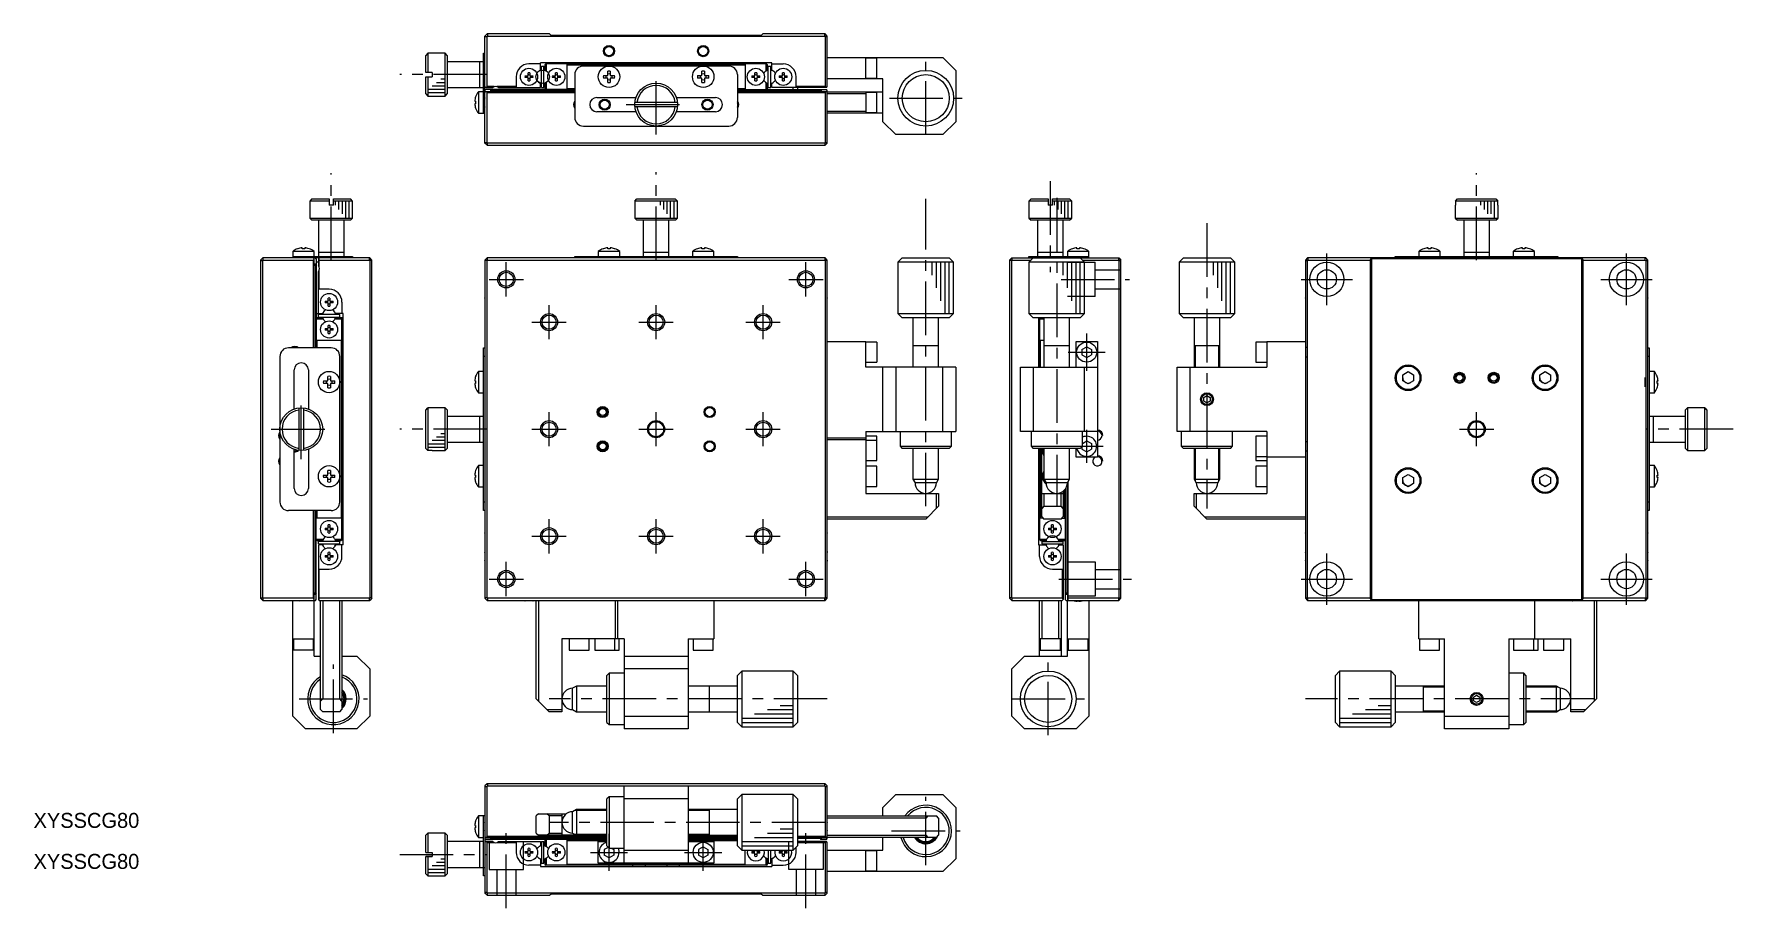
# Model space of a CAD drawing. Extents: x 91 to 488, y 7 to 211.
import ezdxf

# ---------------------------------------------------------------- set-up
doc = ezdxf.new("R2010")
doc.units = 0
doc.header["$LTSCALE"] = 10
doc.linetypes.add('CENTER', pattern=[2, 1.25, -0.25, 0.25, -0.25])
doc.linetypes.add('DASHED', pattern=[3.5, 2, -1.5])
doc.layers.get('0').update_dxf_attribs({"linetype": 'CONTINUOUS'})
doc.layers.add('CENTER', color=1, linetype='CENTER')
doc.styles.get("Standard").update_dxf_attribs({"font": 'FGP教科書体NT-M'})

msp = doc.modelspace()

# ---------------------------------------------------------------- texts
at = {"color": 7}
for p in [(90.446432, 25.940703), (90.446432, 16.364803)]:
    msp.add_text('XYSSCG80', height=3.5, dxfattribs=at).set_placement(p)

# ---------------------------------------------------------------- linework, layer by layer
at = {"color": 7, "linetype": 'CONTINUOUS'}
for p, q in [((196.4, 211.375), (195.9, 210.875)), ((195.9, 185.875), (195.9, 210.875)), ((195.9, 210.775), (196.4, 210.775)), ((211, 211.375), (196.4, 211.375)), ((196.4, 210.775), (196.5, 210.875)), ((196.4, 199.075), (196.4, 210.775)), ((196.5, 211.375), (196.5, 210.875)), ((196.5, 210.875), (275.3, 210.875)), ((211.35, 211.025), (211, 211.375)), ((260.45, 211.025), (211.35, 211.025)), ((260.8, 211.375), (260.45, 211.025)), ((275.4, 211.375), (260.8, 211.375)), ((275.3, 210.875), (275.3, 211.375)), ((275.3, 210.875), (275.4, 210.775)), ((275.9, 210.875), (275.4, 211.375)), ((275.4, 210.775), (275.4, 199.075)), ((275.4, 210.775), (275.9, 210.775)), ((275.9, 199.075), (275.9, 210.875)), ((182.6, 206.875), (182.1, 206.375)), ((182.6, 206.875), (182.6, 202.37538)), ((186.6, 206.875), (182.6, 206.875)), ((187.1, 206.375), (186.6, 206.875)), ((186.6, 196.875), (186.6, 206.875)), ((195.6, 206.875), (195.9, 206.875)), ((195.6, 192.875), (195.6, 206.875)), ((182.1, 202.374659), (182.1, 206.375)), ((187.1, 206.375), (187.1, 197.375)), ((195.6, 204.875), (187.1, 204.875)), ((194.6, 204.875), (194.6, 198.875)), ((208.9, 204.375), (206.2, 204.375)), ((208.60625, 202.749815), (208.9, 202.919412)), ((262.9, 204.675), (208.9, 204.675)), ((208.9, 202.919412), (208.9, 204.675)), ((209.099998, 198.875), (209.099998, 203.875)), ((209.1, 203.875), (209.7, 203.875)), ((209.7, 198.875), (209.7, 203.875)), ((210.1, 204.375), (209.9, 204.175)), ((209.9, 204.175), (209.9, 202.919412)), ((209.9, 202.919412), (210.19375, 202.749815)), ((261.7, 204.375), (210.1, 204.375)), ((210.2, 204.375), (210.2, 202.746188)), ((215.1, 198.375), (215.1, 204.375)), ((215.1, 204.175), (256.7, 204.175)), ((252.9, 203.875), (218.9, 203.875)), ((224.6, 201.675), (224.6, 202.691245)), ((225.2, 202.691245), (225.2, 201.675)), ((230.4, 204.675), (230.4, 204.375)), ((233.4, 204.375), (233.4, 204.675)), ((238.4, 204.675), (238.4, 204.375)), ((241.4, 204.375), (241.4, 204.675)), ((246.6, 201.675), (246.6, 202.691245)), ((247.2, 202.691245), (247.2, 201.675)), ((256.7, 204.375), (256.7, 198.375)), ((261.6, 202.746188), (261.6, 204.375)), ((261.60625, 202.749815), (261.9, 202.919412)), ((261.7, 204.375), (261.9, 204.175)), ((261.9, 202.919412), (261.9, 204.175)), ((262.099998, 198.875), (262.099998, 203.875)), ((262.1, 203.875), (262.7, 203.875)), ((262.7, 198.875), (262.7, 203.875)), ((262.9, 202.919412), (262.9, 204.675)), ((262.9, 204.375), (265.6, 204.375)), ((263.19375, 202.749815), (262.9, 202.919412)), ((275.9, 205.875), (302.9, 205.875)), ((284.9, 200.875), (284.9, 205.875)), ((287.5, 205.725), (284.9, 205.725)), ((287.5, 201.025), (287.5, 205.725)), ((305.9, 202.875), (302.9, 205.875)), ((305.9, 202.875), (305.9, 190.875)), ((183.6, 202.375458), (182.1, 202.375341)), ((182.1, 201.375341), (183.6, 201.375458)), ((182.1, 197.375), (182.1, 201.375341)), ((182.6, 201.37538), (182.6, 196.875)), ((183.6, 202.37538), (183.6, 201.37538)), ((187.1, 198.875), (195.6, 198.875)), ((195.9, 199.075), (196.1, 198.875)), ((196.1, 198.875), (197.738562, 198.875)), ((196.2, 198.875), (196.4, 199.075)), ((198.08775, 199.075), (196.4, 199.075)), ((203.2, 199.075), (198.71225, 199.075)), ((199.061438, 198.875), (208.9, 198.875)), ((203.2, 201.375), (203.2, 198.875)), ((205.271291, 201.575), (206, 201.575)), ((206, 201.175), (205.271291, 201.175)), ((206, 201.575), (206, 202.303709)), ((206, 200.446291), (206, 201.175)), ((206.4, 202.303709), (206.4, 201.575)), ((206.4, 201.575), (207.128709, 201.575)), ((206.4, 201.175), (206.4, 200.446291)), ((207.128709, 201.175), (206.4, 201.175)), ((208.9, 199.830588), (208.60625, 200.000185)), ((208.9, 198.875), (208.9, 199.830588)), ((209.1, 198.875), (209.7, 198.875)), ((210.19375, 200.000185), (209.9, 199.830588)), ((209.9, 199.830588), (209.9, 198.575)), ((210.1, 198.375), (209.9, 198.575)), ((210.2, 200.003812), (210.2, 198.375)), ((211.671291, 201.575), (212.4, 201.575)), ((212.4, 201.175), (211.671291, 201.175)), ((212.4, 201.575), (212.4, 202.303709)), ((212.4, 200.446291), (212.4, 201.175)), ((212.8, 202.303709), (212.8, 201.575)), ((212.8, 201.575), (213.528709, 201.575)), ((212.8, 201.175), (212.8, 200.446291)), ((213.528709, 201.175), (212.8, 201.175)), ((216.9, 198.575), (215.1, 198.575)), ((216.9, 201.875), (216.9, 191.875)), ((223.583755, 201.675), (224.6, 201.675)), ((224.6, 201.075), (223.583755, 201.075)), ((224.6, 200.058755), (224.6, 201.075)), ((225.2, 201.675), (226.216245, 201.675)), ((225.2, 201.075), (225.2, 200.058755)), ((226.216245, 201.075), (225.2, 201.075)), ((245.583755, 201.675), (246.6, 201.675)), ((246.6, 201.075), (245.583755, 201.075)), ((246.6, 200.058755), (246.6, 201.075)), ((247.2, 201.675), (248.216245, 201.675)), ((247.2, 201.075), (247.2, 200.058755)), ((248.216245, 201.075), (247.2, 201.075)), ((254.9, 201.875), (254.9, 191.875)), ((256.7, 198.575), (254.9, 198.575)), ((258.271291, 201.575), (259, 201.575)), ((259, 201.175), (258.271291, 201.175)), ((259, 201.575), (259, 202.303709)), ((259, 200.446291), (259, 201.175)), ((259.4, 202.303709), (259.4, 201.575)), ((259.4, 201.575), (260.128709, 201.575)), ((259.4, 201.175), (259.4, 200.446291)), ((260.128709, 201.175), (259.4, 201.175)), ((261.6, 198.375), (261.6, 200.003812)), ((261.9, 199.830588), (261.60625, 200.000185)), ((261.9, 198.575), (261.7, 198.375)), ((261.9, 198.575), (261.9, 199.830588)), ((262.1, 198.875), (262.7, 198.875)), ((262.9, 199.830588), (263.19375, 200.000185)), ((262.9, 198.875), (262.9, 199.830588)), ((275.7, 198.875), (262.9, 198.875)), ((264.671291, 201.575), (265.4, 201.575)), ((265.4, 201.175), (264.671291, 201.175)), ((265.4, 201.575), (265.4, 202.303709)), ((265.4, 200.446291), (265.4, 201.175)), ((265.8, 202.303709), (265.8, 201.575)), ((265.8, 201.575), (266.528709, 201.575)), ((265.8, 201.175), (265.8, 200.446291)), ((266.528709, 201.175), (265.8, 201.175)), ((267.9, 198.375), (267.9, 198.875)), ((268.6, 198.875), (268.6, 201.375)), ((275.4, 199.075), (268.6, 199.075)), ((268.9, 198.875), (268.9, 198.375)), ((275.4, 199.075), (275.6, 198.875)), ((275.7, 198.875), (275.9, 199.075)), ((288.9, 200.875), (275.9, 200.875)), ((284.9, 201.025), (287.5, 201.025)), ((288.9, 190.875), (288.9, 200.875)), ((182.1, 197.375), (182.6, 196.875)), ((182.6, 196.875), (186.6, 196.875)), ((186.6, 196.875), (187.1, 197.375)), ((193.522564, 195.675), (193.734698, 195.675)), ((193.734698, 195.075), (193.522564, 195.075)), ((193.734698, 196.725), (193.734698, 196.691245)), ((193.734698, 195.675), (193.734698, 195.075)), ((195.6, 197.875), (194.377501, 197.875)), ((194.377501, 197.875), (194.377501, 192.875)), ((195.844268, 196.325), (195.844268, 196.303709)), ((196.1, 198.375), (195.9, 198.175)), ((196.1, 197.875), (195.9, 197.675)), ((216.9, 198.375), (196.1, 198.375)), ((216.9, 197.875), (196.1, 197.875)), ((196.4, 197.675), (196.2, 197.875)), ((196.4, 185.975), (196.4, 197.675)), ((196.4, 197.675), (216.9, 197.675)), ((197.3, 197.875), (197.3, 198.375)), ((197.4, 198.375), (197.6, 198.175)), ((197.6, 197.875), (197.6, 198.175)), ((197.6, 198.175), (216.9, 198.175)), ((222.05, 196.525), (231.180095, 196.525)), ((240.874937, 195.375), (230.925063, 195.375)), ((240.619905, 196.525), (249.75, 196.525)), ((254.9, 198.375), (275.7, 198.375)), ((254.9, 198.175), (274.2, 198.175)), ((275.7, 197.875), (254.9, 197.875)), ((254.9, 197.675), (275.4, 197.675)), ((274.2, 198.175), (274.4, 198.375)), ((274.2, 198.175), (274.2, 197.875)), ((274.5, 198.375), (274.5, 197.875)), ((275.6, 197.875), (275.4, 197.675)), ((275.4, 197.675), (275.4, 185.975)), ((275.9, 198.175), (275.7, 198.375)), ((275.9, 197.675), (275.7, 197.875)), ((275.9, 185.875), (275.9, 198.175)), ((275.9, 197.875), (288.9, 197.875)), ((284.9, 197.375), (275.9, 197.375)), ((275.955732, 196.303709), (275.955732, 196.325)), ((284.9, 197.875), (284.9, 192.875)), ((287.5, 197.725), (284.9, 197.725)), ((287.5, 193.025), (287.5, 197.725)), ((193.734698, 194.058755), (193.734698, 194.025)), ((194.377501, 192.875), (195.9, 192.875)), ((195.844268, 194.446291), (195.844268, 194.425)), ((231.180095, 193.225), (222.05, 193.225)), ((240.874937, 194.375), (230.925063, 194.375)), ((249.75, 193.225), (240.619905, 193.225)), ((275.9, 193.375), (284.9, 193.375)), ((288.9, 192.875), (275.9, 192.875)), ((275.955732, 194.425), (275.955732, 194.446291)), ((284.9, 193.025), (287.5, 193.025)), ((288.9, 190.875), (291.9, 187.875)), ((302.9, 187.875), (305.9, 190.875)), ((218.9, 189.875), (252.9, 189.875)), ((302.9, 187.875), (291.9, 187.875)), ((196.4, 185.975), (195.9, 185.975)), ((196.4, 185.375), (195.9, 185.875)), ((196.5, 185.875), (196.4, 185.975)), ((196.4, 185.375), (275.4, 185.375)), ((196.5, 185.375), (196.5, 185.875)), ((275.3, 185.875), (196.5, 185.875)), ((275.4, 185.975), (275.3, 185.875)), ((275.3, 185.875), (275.3, 185.375)), ((275.9, 185.975), (275.4, 185.975)), ((275.9, 185.875), (275.4, 185.375)), ((155.5, 172.865), (155, 172.365)), ((159.5, 172.365), (155, 172.365)), ((155, 172.365), (155, 168.365)), ((155.5, 172.865), (159.5, 172.865)), ((159.5, 172.865), (159.5, 171.365)), ((160.5, 171.365), (159.5, 171.365)), ((160.5, 172.865), (164.5, 172.865)), ((160.5, 171.365), (160.5, 172.865)), ((165, 172.365), (160.5, 172.365)), ((165, 172.365), (164.5, 172.865)), ((165, 168.365), (165, 172.365)), ((230.925063, 171.365), (230.9, 171.365)), ((230.9, 171.365), (230.9, 168.365)), ((230.925063, 172.365), (231.427864, 172.865)), ((230.925063, 172.365), (230.925063, 171.365)), ((240.874937, 172.365), (230.925063, 172.365)), ((231.427864, 172.865), (240.372136, 172.865)), ((240.372136, 172.865), (240.874937, 172.365)), ((240.874937, 171.365), (240.874937, 172.365)), ((240.9, 171.365), (240.874937, 171.365)), ((240.9, 168.365), (240.9, 171.365)), ((323.5, 172.865), (323, 172.365)), ((323, 172.365), (323, 168.365)), ((327.5, 172.365), (323, 172.365)), ((323.5, 172.865), (327.5, 172.865)), ((327.5, 172.865), (327.5, 171.365)), ((328.5, 171.365), (327.5, 171.365)), ((328.5, 172.865), (332.5, 172.865)), ((328.5, 171.365), (328.5, 172.865)), ((333, 172.365), (328.5, 172.365)), ((333, 172.365), (332.5, 172.865)), ((333, 168.365), (333, 172.365)), ((422.6, 171.365), (422.6, 168.365)), ((422.625063, 171.365), (422.6, 171.365)), ((422.625063, 172.365), (423.127864, 172.865)), ((432.574937, 172.365), (422.625063, 172.365)), ((422.625063, 172.365), (422.625063, 171.365)), ((423.127864, 172.865), (432.072136, 172.865)), ((432.072136, 172.865), (432.574937, 172.365)), ((432.574937, 171.365), (432.574937, 172.365)), ((432.6, 171.365), (432.574937, 171.365)), ((432.6, 168.365), (432.6, 171.365)), ((155, 168.365), (165, 168.365)), ((155, 168.365), (155.5, 167.865)), ((164.5, 167.865), (155.5, 167.865)), ((157, 167.865), (157, 159.365)), ((163, 159.365), (163, 167.865)), ((164.5, 167.865), (165, 168.365)), ((230.9, 168.365), (240.9, 168.365)), ((230.9, 168.365), (231.4, 167.865)), ((240.4, 167.865), (231.4, 167.865)), ((232.9, 167.865), (232.9, 159.365)), ((238.9, 159.365), (238.9, 167.865)), ((240.4, 167.865), (240.9, 168.365)), ((323, 168.365), (323.5, 167.865)), ((323, 168.365), (333, 168.365)), ((332.5, 167.865), (323.5, 167.865)), ((325, 167.865), (325, 159.365)), ((331, 159.365), (331, 167.865)), ((332.5, 167.865), (333, 168.365)), ((422.6, 168.365), (423.1, 167.865)), ((422.6, 168.365), (432.6, 168.365)), ((432.1, 167.865), (423.1, 167.865)), ((424.6, 167.865), (424.6, 159.365)), ((430.6, 159.365), (430.6, 167.865)), ((432.1, 167.865), (432.6, 168.365)), ((143.5, 158.565), (144, 159.065)), ((169, 159.065), (144, 159.065)), ((144.1, 158.565), (144.1, 159.065)), ((156, 160.587499), (151, 160.587499)), ((151, 160.587499), (151, 159.065)), ((151, 159.365), (165, 159.365)), ((152.183755, 161.230302), (152.15, 161.230302)), ((152.571291, 159.120732), (152.55, 159.120732)), ((153.2, 161.230302), (153.2, 161.442436)), ((153.8, 161.230302), (153.2, 161.230302)), ((153.8, 161.442436), (153.8, 161.230302)), ((154.45, 159.120732), (154.428709, 159.120732)), ((154.85, 161.230302), (154.816245, 161.230302)), ((156, 158.865), (155.8, 159.065)), ((156, 159.365), (156, 160.587499)), ((156, 138.065), (156, 158.865)), ((156.5, 158.865), (156.3, 159.065)), ((156.5, 158.865), (156.5, 138.065)), ((163, 160.365), (157, 160.365)), ((157.2, 159.065), (157, 158.865)), ((157, 158.865), (157, 157.226438)), ((163, 159.065), (163, 159.365)), ((165, 159.365), (165, 159.065)), ((168.9, 159.065), (168.9, 158.565)), ((169.5, 158.565), (169, 159.065)), ((196.4, 159.065), (195.9, 158.565)), ((275.4, 159.065), (196.4, 159.065)), ((196.5, 158.565), (196.5, 159.065)), ((205.271291, 159.120732), (205.25, 159.120732)), ((207.15, 159.120732), (207.128709, 159.120732)), ((211.671291, 159.120732), (211.65, 159.120732)), ((213.55, 159.120732), (213.528709, 159.120732)), ((216.9, 159.065), (216.9, 159.365)), ((216.9, 159.365), (254.9, 159.365)), ((218.9, 159.365), (218.9, 159.065)), ((227.4, 160.587499), (222.4, 160.587499)), ((222.4, 160.587499), (222.4, 159.365)), ((223.583755, 161.230302), (223.55, 161.230302)), ((224.6, 161.230302), (224.6, 161.442436)), ((225.2, 161.230302), (224.6, 161.230302)), ((225.2, 161.442436), (225.2, 161.230302)), ((226.25, 161.230302), (226.216245, 161.230302)), ((227.4, 159.365), (227.4, 160.587499)), ((238.9, 160.365), (232.9, 160.365)), ((249.4, 160.587499), (244.4, 160.587499)), ((244.4, 160.587499), (244.4, 159.365)), ((245.583755, 161.230302), (245.55, 161.230302)), ((246.6, 161.230302), (246.6, 161.442436)), ((247.2, 161.230302), (246.6, 161.230302)), ((247.2, 161.442436), (247.2, 161.230302)), ((248.25, 161.230302), (248.216245, 161.230302)), ((249.4, 159.365), (249.4, 160.587499)), ((252.9, 159.065), (252.9, 159.365)), ((254.9, 159.365), (254.9, 159.065)), ((258.271291, 159.120732), (258.25, 159.120732)), ((260.15, 159.120732), (260.128709, 159.120732)), ((264.671291, 159.120732), (264.65, 159.120732)), ((266.55, 159.120732), (266.528709, 159.120732)), ((275.3, 159.065), (275.3, 158.565)), ((275.9, 158.565), (275.4, 159.065)), ((293.4, 159.065), (292.4, 158.065)), ((293.4, 159.065), (304.4, 159.065)), ((305.4, 158.065), (304.4, 159.065)), ((319, 159.065), (318.5, 158.565)), ((319, 159.065), (344, 159.065)), ((319.1, 158.565), (319.1, 159.065)), ((323, 159.065), (323, 159.365)), ((323, 159.365), (337, 159.365)), ((324, 159.065), (323, 158.065)), ((331, 160.365), (325, 160.365)), ((332, 160.587499), (332, 159.365)), ((337, 160.587499), (332, 160.587499)), ((333.183755, 161.230302), (333.15, 161.230302)), ((333.571291, 159.120732), (333.55, 159.120732)), ((334.2, 161.230302), (334.2, 161.442436)), ((334.8, 161.230302), (334.2, 161.230302)), ((334.3, 159.120732), (334.3, 159.252475)), ((334.7, 159.120732), (334.3, 159.120732)), ((334.7, 159.252475), (334.7, 159.120732)), ((334.8, 161.442436), (334.8, 161.230302)), ((336, 158.065), (335, 159.065)), ((335.45, 159.120732), (335.428709, 159.120732)), ((335.85, 161.230302), (335.816245, 161.230302)), ((337, 159.065), (337, 160.587499)), ((343.9, 159.065), (343.9, 158.565)), ((344, 159.065), (344.5, 158.565)), ((359.1, 159.065), (358.1, 158.065)), ((359.1, 159.065), (370.1, 159.065)), ((371.1, 158.065), (370.1, 159.065)), ((388.1, 159.065), (387.6, 158.565)), ((467.1, 159.065), (388.1, 159.065)), ((388.2, 159.065), (388.2, 158.565)), ((396.971291, 159.120732), (396.95, 159.120732)), ((398.85, 159.120732), (398.828709, 159.120732)), ((402.7, 158.565), (403.05, 158.915)), ((403.05, 158.915), (452.15, 158.915)), ((403.05, 158.915), (403.05, 79.215)), ((403.371291, 159.120732), (403.35, 159.120732)), ((405.25, 159.120732), (405.228709, 159.120732)), ((408.6, 159.065), (408.6, 159.365)), ((408.6, 159.365), (446.6, 159.365)), ((410.6, 159.365), (410.6, 159.065)), ((414.1, 160.587499), (414.1, 159.365)), ((419.1, 160.587499), (414.1, 160.587499)), ((415.283755, 161.230302), (415.25, 161.230302)), ((416.3, 161.230302), (416.3, 161.442436)), ((416.9, 161.230302), (416.3, 161.230302)), ((416.9, 161.442436), (416.9, 161.230302)), ((417.95, 161.230302), (417.916245, 161.230302)), ((419.1, 159.365), (419.1, 160.587499)), ((430.6, 160.365), (424.6, 160.365)), ((436.1, 160.587499), (436.1, 159.365)), ((441.1, 160.587499), (436.1, 160.587499)), ((437.283755, 161.230302), (437.25, 161.230302)), ((438.3, 161.230302), (438.3, 161.442436)), ((438.9, 161.230302), (438.3, 161.230302)), ((438.9, 161.442436), (438.9, 161.230302)), ((439.95, 161.230302), (439.916245, 161.230302)), ((441.1, 159.365), (441.1, 160.587499)), ((444.6, 159.065), (444.6, 159.365)), ((446.6, 159.365), (446.6, 159.065)), ((449.971291, 159.120732), (449.95, 159.120732)), ((451.85, 159.120732), (451.828709, 159.120732)), ((452.15, 158.915), (452.5, 158.565)), ((452.15, 79.215), (452.15, 158.915)), ((456.371291, 159.120732), (456.35, 159.120732)), ((458.25, 159.120732), (458.228709, 159.120732)), ((467, 158.565), (467, 159.065)), ((467.6, 158.565), (467.1, 159.065)), ((143.5, 158.565), (143.5, 79.565)), ((143.5, 158.465), (144, 158.465)), ((144, 158.465), (144.1, 158.565)), ((144, 79.665), (144, 158.465)), ((144.1, 158.565), (155.8, 158.565)), ((155.8, 158.565), (156, 158.765)), ((155.8, 158.565), (155.8, 138.065)), ((156, 157.665), (156.5, 157.665)), ((156, 157.365), (156.3, 157.365)), ((156.5, 157.565), (156.3, 157.365)), ((156.3, 157.365), (156.3, 138.065)), ((157, 158.065), (156.5, 158.065)), ((157, 158.765), (157.2, 158.565)), ((157, 146.065), (157, 155.903562)), ((157.2, 156.87725), (157.2, 158.565)), ((157.2, 158.565), (168.9, 158.565)), ((157.2, 151.765), (157.2, 156.25275)), ((168.9, 158.565), (169, 158.465)), ((169, 158.465), (169, 79.665)), ((169.5, 158.465), (169, 158.465)), ((169.5, 79.565), (169.5, 158.565)), ((195.9, 158.565), (195.9, 79.565)), ((196.4, 158.465), (195.9, 158.465)), ((196.4, 158.465), (196.5, 158.565)), ((196.4, 79.665), (196.4, 158.465)), ((196.5, 158.565), (275.3, 158.565)), ((275.3, 158.565), (275.4, 158.465)), ((275.4, 158.465), (275.4, 79.665)), ((275.9, 158.465), (275.4, 158.465)), ((275.9, 79.565), (275.9, 158.565)), ((292.4, 158.065), (292.4, 146.065)), ((305.4, 158.065), (292.4, 158.065)), ((305.4, 146.065), (305.4, 158.065)), ((318.5, 158.565), (318.5, 79.565)), ((319, 158.465), (318.5, 158.465)), ((319, 158.465), (319.1, 158.565)), ((319, 79.665), (319, 158.465)), ((319.1, 158.565), (323.5, 158.565)), ((323, 158.065), (323, 146.065)), ((336, 158.065), (323, 158.065)), ((335.5, 158.565), (343.9, 158.565)), ((336, 146.065), (336, 158.065)), ((343.9, 158.565), (344, 158.465)), ((344, 158.465), (344.5, 158.465)), ((344, 158.465), (344, 79.665)), ((344.5, 79.565), (344.5, 158.565)), ((371.1, 158.065), (358.1, 158.065)), ((358.1, 158.065), (358.1, 146.065)), ((371.1, 146.065), (371.1, 158.065)), ((387.6, 158.565), (387.6, 79.565)), ((387.6, 158.465), (388.1, 158.465)), ((388.1, 158.465), (388.2, 158.565)), ((388.1, 79.665), (388.1, 158.465)), ((388.2, 158.565), (402.7, 158.565)), ((402.7, 158.565), (402.7, 79.565)), ((452.5, 158.565), (467, 158.565)), ((452.5, 79.565), (452.5, 158.565)), ((467, 158.565), (467.1, 158.465)), ((467.1, 158.465), (467.6, 158.465)), ((467.1, 158.465), (467.1, 79.665)), ((467.6, 79.565), (467.6, 158.565)), ((159.5, 151.765), (157, 151.765)), ((158.571291, 148.965), (159.3, 148.965)), ((159.3, 148.565), (158.571291, 148.565)), ((159.3, 148.965), (159.3, 149.693709)), ((159.3, 147.836291), (159.3, 148.565)), ((159.7, 149.693709), (159.7, 148.965)), ((159.7, 148.965), (160.428709, 148.965)), ((159.7, 148.565), (159.7, 147.836291)), ((160.428709, 148.565), (159.7, 148.565)), ((162.5, 148.765), (162.5, 146.065)), ((195.844268, 149.715), (195.844268, 149.693709)), ((195.844268, 147.836291), (195.844268, 147.815)), ((275.955732, 149.693709), (275.955732, 149.715)), ((275.955732, 147.815), (275.955732, 147.836291)), ((387.544268, 149.715), (387.544268, 149.693709)), ((387.544268, 147.836291), (387.544268, 147.815)), ((467.655732, 149.693709), (467.655732, 149.715)), ((467.655732, 147.815), (467.655732, 147.836291)), ((156.5, 146.065), (157.955588, 146.065)), ((156.5, 144.865), (156.7, 145.065)), ((157.955588, 145.065), (156.5, 145.065)), ((158.128812, 144.765), (156.5, 144.765)), ((162, 145.865), (157, 145.865)), ((157, 145.265), (157, 145.865)), ((157, 145.265), (162, 145.265)), ((158.125185, 146.35875), (157.955588, 146.065)), ((158.125185, 144.77125), (157.955588, 145.065)), ((159.3, 142.565), (159.3, 143.293709)), ((159.7, 143.293709), (159.7, 142.565)), ((162.5, 144.765), (160.871188, 144.765)), ((161.044412, 146.065), (160.874815, 146.35875)), ((161.044412, 145.065), (160.874815, 144.77125)), ((162.8, 146.065), (161.044412, 146.065)), ((162.8, 145.065), (161.044412, 145.065)), ((162, 145.265), (162, 145.865)), ((162.5, 144.865), (162.3, 145.065)), ((162.5, 93.265), (162.5, 144.865)), ((162.8, 92.065), (162.8, 146.065)), ((195.844268, 143.315), (195.844268, 143.293709)), ((275.955732, 143.293709), (275.955732, 143.315)), ((292.4, 146.065), (305.4, 146.065)), ((292.4, 146.065), (293.4, 145.065)), ((304.4, 145.065), (293.4, 145.065)), ((295.9, 145.065), (295.9, 133.565)), ((301.9, 133.565), (301.9, 145.065)), ((304.4, 145.065), (305.4, 146.065)), ((323, 146.065), (324, 145.065)), ((323, 146.065), (336, 146.065)), ((335, 145.065), (324, 145.065)), ((325.2, 145.065), (325.2, 133.565)), ((325.7, 145.065), (325.5, 144.865)), ((325.5, 144.865), (325.5, 133.565)), ((326.5, 144.765), (325.5, 144.765)), ((326.5, 145.065), (326.5, 133.565)), ((332.5, 133.565), (332.5, 145.065)), ((335, 145.065), (336, 146.065)), ((358.1, 146.065), (359.1, 145.065)), ((358.1, 146.065), (371.1, 146.065)), ((370.1, 145.065), (359.1, 145.065)), ((361.6, 145.065), (361.6, 133.565)), ((367.6, 133.565), (367.6, 145.065)), ((370.1, 145.065), (371.1, 146.065)), ((387.544268, 143.315), (387.544268, 143.293709)), ((467.655732, 143.293709), (467.655732, 143.315)), ((156.5, 139.865), (162.5, 139.865)), ((156.7, 138.065), (156.7, 139.865)), ((158.571291, 142.565), (159.3, 142.565)), ((159.3, 142.165), (158.571291, 142.165)), ((159.3, 141.436291), (159.3, 142.165)), ((159.7, 142.565), (160.428709, 142.565)), ((159.7, 142.165), (159.7, 141.436291)), ((160.428709, 142.165), (159.7, 142.165)), ((162.3, 139.865), (162.3, 98.265)), ((195.844268, 141.436291), (195.844268, 141.415)), ((275.9, 139.565), (284.9, 139.565)), ((275.955732, 141.415), (275.955732, 141.436291)), ((284.9, 133.565), (284.9, 139.565)), ((287.5, 139.415), (284.9, 139.415)), ((287.5, 139.415), (287.5, 134.715)), ((325.5, 139.865), (326.5, 139.865)), ((325.7, 133.565), (325.7, 139.865)), ((334, 139.565), (339, 139.565)), ((334, 133.565), (334, 139.565)), ((339, 139.565), (339, 112.565)), ((378.6, 139.415), (376, 139.415)), ((376, 139.415), (376, 134.715)), ((378.6, 139.565), (378.6, 133.565)), ((378.6, 139.565), (387.6, 139.565)), ((387.544268, 141.436291), (387.544268, 141.415)), ((467.655732, 141.415), (467.655732, 141.436291)), ((148, 136.065), (148, 102.065)), ((160, 138.065), (150, 138.065)), ((162, 102.065), (162, 136.065)), ((195.6, 138.065), (195.9, 138.065)), ((195.6, 100.065), (195.6, 138.065)), ((195.9, 136.065), (195.6, 136.065)), ((301.900005, 138.565), (295.899995, 138.565)), ((301.899877, 138.565), (295.9, 138.565)), ((332.500005, 138.565), (326.499995, 138.565)), ((335.4, 137.700085), (336.5, 138.335171)), ((335.4, 137.700085), (335.4, 136.429915)), ((335.4, 136.429915), (336.5, 135.794829)), ((336.5, 138.335171), (337.6, 137.700085)), ((336.5, 135.794829), (337.6, 136.429915)), ((337.6, 137.700085), (337.6, 136.429915)), ((367.600005, 138.565), (361.599995, 138.565)), ((467.6, 138.065), (467.9, 138.065)), ((467.9, 138.065), (467.9, 100.065)), ((151.35, 123.784905), (151.35, 132.915)), ((154.65, 132.915), (154.65, 123.784905)), ((159.2, 130.365), (159.2, 131.381245)), ((159.8, 131.381245), (159.8, 130.365)), ((162.8, 133.565), (162.5, 133.565)), ((193.734698, 131.415), (193.734698, 131.381245)), ((194.377501, 132.565), (194.377501, 127.565)), ((195.6, 132.565), (194.377501, 132.565)), ((284.9, 134.715), (287.5, 134.715)), ((305.9, 133.565), (284.9, 133.565)), ((288.9, 118.565), (288.9, 133.565)), ((291.9, 133.565), (291.9, 118.565)), ((302.9, 118.565), (302.9, 133.565)), ((305.9, 133.565), (305.9, 118.565)), ((321, 118.565), (321, 133.565)), ((321, 133.565), (339, 133.565)), ((324, 133.565), (324, 118.565)), ((336, 118.565), (336, 133.565)), ((357.6, 118.565), (357.6, 133.565)), ((357.6, 133.565), (378.6, 133.565)), ((360.6, 133.565), (360.6, 118.565)), ((376, 134.715), (378.6, 134.715)), ((410.35, 131.786688), (411.6, 132.508376)), ((410.35, 130.343312), (410.35, 131.786688)), ((411.6, 132.508376), (412.85, 131.786688)), ((412.85, 131.786688), (412.85, 130.343312)), ((442.35, 131.786688), (443.6, 132.508376)), ((442.35, 130.343312), (442.35, 131.786688)), ((443.6, 132.508376), (444.85, 131.786688)), ((444.85, 131.786688), (444.85, 130.343312)), ((469.122499, 132.565), (467.9, 132.565)), ((469.122499, 127.565), (469.122499, 132.565)), ((469.765302, 131.381245), (469.765302, 131.415)), ((158.183755, 130.365), (159.2, 130.365)), ((159.2, 129.765), (158.183755, 129.765)), ((159.2, 128.748755), (159.2, 129.765)), ((159.8, 130.365), (160.816245, 130.365)), ((159.8, 129.765), (159.8, 128.748755)), ((160.816245, 129.765), (159.8, 129.765)), ((193.522564, 130.365), (193.734698, 130.365)), ((193.734698, 129.765), (193.522564, 129.765)), ((193.734698, 130.365), (193.734698, 129.765)), ((193.734698, 128.748755), (193.734698, 128.715)), ((194.377501, 127.565), (195.6, 127.565)), ((411.6, 129.621624), (410.35, 130.343312)), ((412.85, 130.343312), (411.6, 129.621624)), ((443.6, 129.621624), (442.35, 130.343312)), ((444.85, 130.343312), (443.6, 129.621624)), ((467.9, 127.565), (469.122499, 127.565)), ((469.765302, 130.365), (469.977436, 130.365)), ((469.765302, 129.765), (469.765302, 130.365)), ((469.977436, 129.765), (469.765302, 129.765)), ((469.765302, 128.715), (469.765302, 128.748755)), ((152.500379, 114.090025), (152.499621, 124.039899)), ((153.499621, 124.039975), (153.500379, 114.090101)), ((162.8, 124.565), (162.5, 124.565)), ((182.1, 123.537174), (182.6, 124.039975)), ((182.1, 114.592902), (182.1, 123.537174)), ((182.6, 124.039975), (182.6, 114.090101)), ((183.6, 124.039975), (182.6, 124.039975)), ((183.6, 124.065), (183.6, 124.039975)), ((186.6, 124.065), (183.6, 124.065)), ((186.6, 114.065), (186.6, 124.065)), ((187.1, 123.565), (186.6, 124.065)), ((187.1, 123.565), (187.1, 114.565)), ((363.85, 126.498013), (364.6, 126.931025)), ((363.85, 125.631987), (363.85, 126.498013)), ((364.6, 125.198975), (363.85, 125.631987)), ((364.6, 126.931025), (365.35, 126.498013)), ((365.35, 125.631987), (364.6, 125.198975)), ((365.35, 126.498013), (365.35, 125.631987)), ((476.9, 124.065), (476.4, 123.565)), ((476.4, 114.565), (476.4, 123.565)), ((479.9, 124.065), (476.9, 124.065)), ((476.9, 124.065), (476.9, 114.065)), ((479.9, 124.039899), (479.9, 124.065)), ((480.9, 124.039899), (479.9, 124.039899)), ((480.9, 114.090025), (480.9, 124.039899)), ((480.9, 124.039899), (481.4, 123.537098)), ((481.4, 123.537098), (481.4, 114.592826)), ((162.5, 121.565), (162.8, 121.565)), ((195.6, 122.065), (187.1, 122.065)), ((194.6, 122.065), (194.6, 116.065)), ((476.4, 122.065), (467.9, 122.065)), ((468.9, 116.065), (468.9, 122.065)), ((162.5, 118.565), (162.8, 118.565)), ((162.8, 116.565), (162.5, 116.565)), ((187.1, 116.065), (195.6, 116.065)), ((275.9, 117.065), (284.9, 117.065)), ((284.9, 116.565), (275.9, 116.565)), ((284.9, 118.565), (284.9, 104.065)), ((284.9, 118.565), (305.9, 118.565)), ((287.5, 117.415), (284.9, 117.415)), ((287.5, 116.415), (284.9, 116.415)), ((287.5, 111.715), (287.5, 117.415)), ((292.9, 118.565), (292.9, 115.065)), ((304.9, 115.065), (304.9, 118.565)), ((339, 118.565), (321, 118.565)), ((323.5, 118.565), (323.5, 115.065)), ((335.5, 115.065), (335.5, 118.565)), ((335.5, 115.75782), (336.5, 116.335171)), ((336.5, 116.335171), (337.6, 115.700085)), ((337.6, 115.700085), (337.6, 114.429915)), ((378.6, 118.565), (357.6, 118.565)), ((358.6, 118.565), (358.6, 115.065)), ((370.6, 115.065), (370.6, 118.565)), ((378.6, 117.415), (376, 117.415)), ((376, 117.415), (376, 111.715)), ((378.6, 118.565), (378.6, 104.065)), ((467.9, 116.065), (476.4, 116.065)), ((151.35, 105.215), (151.35, 114.345095)), ((154.65, 114.345095), (154.65, 105.215)), ((162.5, 113.565), (162.8, 113.565)), ((182.6, 114.090101), (182.1, 114.592902)), ((183.6, 114.090025), (182.6, 114.090025)), ((183.6, 114.090101), (183.6, 114.065)), ((183.6, 114.065), (186.6, 114.065)), ((186.6, 114.065), (187.1, 114.565)), ((284.9, 111.715), (287.5, 111.715)), ((292.9, 115.065), (304.9, 115.065)), ((292.9, 115.065), (293.4, 114.565)), ((304.4, 114.565), (293.4, 114.565)), ((295.9, 114.564981), (295.9, 107.431025)), ((301.9, 107.431025), (301.9, 114.564981)), ((304.4, 114.565), (304.9, 115.065)), ((323.5, 115.065), (324, 114.565)), ((323.5, 115.065), (335.5, 115.065)), ((335, 114.565), (324, 114.565)), ((325.2, 114.565), (325.2, 92.065)), ((325.2, 113.565), (325.5, 113.565)), ((325.5, 114.565), (325.5, 93.265)), ((325.7, 98.265), (325.7, 114.565)), ((326, 98.565), (326, 114.565)), ((326.5, 114.565), (326.5, 107.431025)), ((332.5, 107.431025), (332.5, 114.565)), ((334, 112.565), (334, 114.565)), ((339, 112.565), (334, 112.565)), ((335, 114.565), (335.5, 115.065)), ((335.4, 114.965), (335.4, 114.429915)), ((335.4, 114.429915), (336.5, 113.794829)), ((336.5, 113.794829), (337.6, 114.429915)), ((358.6, 115.065), (370.6, 115.065)), ((358.6, 115.065), (359.1, 114.565)), ((370.1, 114.565), (359.1, 114.565)), ((361.6, 114.564981), (361.6, 107.431025)), ((367.6, 107.431025), (367.6, 114.564981)), ((370.1, 114.565), (370.6, 115.065)), ((376, 112.715), (378.6, 112.715)), ((376, 111.715), (378.6, 111.715)), ((387.6, 112.565), (378.6, 112.565)), ((476.4, 114.565), (476.9, 114.065)), ((476.9, 114.065), (479.9, 114.065)), ((479.9, 114.090025), (480.9, 114.090025)), ((479.9, 114.065), (479.9, 114.090025)), ((481.4, 114.592826), (480.9, 114.090025)), ((158.183755, 108.365), (159.2, 108.365)), ((159.2, 107.765), (158.183755, 107.765)), ((159.2, 108.365), (159.2, 109.381245)), ((159.2, 106.748755), (159.2, 107.765)), ((159.8, 109.381245), (159.8, 108.365)), ((159.8, 108.365), (160.816245, 108.365)), ((159.8, 107.765), (159.8, 106.748755)), ((160.816245, 107.765), (159.8, 107.765)), ((193.522564, 108.365), (193.734698, 108.365)), ((193.734698, 107.765), (193.522564, 107.765)), ((193.734698, 109.415), (193.734698, 109.381245)), ((193.734698, 108.365), (193.734698, 107.765)), ((194.377501, 110.565), (194.377501, 105.565)), ((195.6, 110.565), (194.377501, 110.565)), ((287.5, 110.415), (284.9, 110.415)), ((287.5, 105.715), (287.5, 110.415)), ((295.9, 107.431025), (301.9, 107.431025)), ((295.9, 107.431025), (296.4, 106.565)), ((301.4, 106.565), (301.9, 107.431025)), ((326.5, 107.431025), (327, 106.565)), ((326.5, 107.431025), (332.5, 107.431025)), ((332, 106.565), (332.5, 107.431025)), ((361.6, 107.431025), (362.1, 106.565)), ((361.600123, 107.431025), (367.6, 107.431025)), ((367.1, 106.565), (367.6, 107.431025)), ((378.6, 110.415), (376, 110.415)), ((376, 110.415), (376, 105.715)), ((410.35, 107.786688), (411.6, 108.508376)), ((410.35, 106.343312), (410.35, 107.786688)), ((411.6, 108.508376), (412.85, 107.786688)), ((412.85, 107.786688), (412.85, 106.343312)), ((442.35, 107.786688), (443.6, 108.508376)), ((442.35, 106.343312), (442.35, 107.786688)), ((443.6, 108.508376), (444.85, 107.786688)), ((444.85, 107.786688), (444.85, 106.343312)), ((469.122499, 110.565), (467.9, 110.565)), ((469.122499, 105.565), (469.122499, 110.565)), ((469.765302, 109.381245), (469.765302, 109.415)), ((469.765302, 108.365), (469.977436, 108.365)), ((469.765302, 107.765), (469.765302, 108.365)), ((469.977436, 107.765), (469.765302, 107.765)), ((193.734698, 106.748755), (193.734698, 106.715)), ((194.377501, 105.565), (195.6, 105.565)), ((284.9, 105.715), (287.5, 105.715)), ((284.9, 104.065), (301.9, 104.065)), ((301.4, 106.565), (296.4, 106.565)), ((301.4, 100.565), (301.4, 104.065)), ((301.9, 104.065), (301.9, 101.065)), ((326, 104.065), (331, 104.065)), ((326.5, 104.065), (326.5, 101.065)), ((332, 106.565), (327, 106.565)), ((330.5, 101.065), (330.5, 104.065)), ((331, 104.565), (331, 98.565)), ((331.3, 104.830065), (331.3, 98.265)), ((331.5, 105.065), (331.5, 79.265)), ((331.7, 80.765), (331.7, 105.377566)), ((332, 106.565), (332, 79.265)), ((332.2, 79.565), (332.2, 106.91141)), ((361.6, 101.065), (361.6, 104.065)), ((361.6, 104.065), (378.6, 104.065)), ((362.1, 104.065), (362.1, 100.565)), ((367.1, 106.565), (362.100103, 106.565)), ((376, 105.715), (378.6, 105.715)), ((411.6, 105.621624), (410.35, 106.343312)), ((412.85, 106.343312), (411.6, 105.621624)), ((443.6, 105.621624), (442.35, 106.343312)), ((444.85, 106.343312), (443.6, 105.621624)), ((467.9, 105.565), (469.122499, 105.565)), ((469.765302, 106.715), (469.765302, 106.748755)), ((160, 100.065), (150, 100.065)), ((155.8, 100.065), (155.8, 79.565)), ((156, 79.265), (156, 100.065)), ((156.3, 100.065), (156.3, 80.765)), ((156.5, 79.265), (156.5, 100.065)), ((156.7, 98.265), (156.7, 100.065)), ((195.6, 102.065), (195.9, 102.065)), ((195.9, 100.065), (195.6, 100.065)), ((301.9, 101.065), (298.9, 98.065)), ((326.5, 101.065), (326, 100.565)), ((326.5, 101.065), (330.5, 101.065)), ((331, 100.565), (330.5, 101.065)), ((364.6, 98.065), (361.6, 101.065)), ((467.9, 100.065), (467.6, 100.065)), ((162.5, 98.265), (156.5, 98.265)), ((158.571291, 95.965), (159.3, 95.965)), ((159.3, 95.565), (158.571291, 95.565)), ((159.3, 95.965), (159.3, 96.693709)), ((159.3, 94.836291), (159.3, 95.565)), ((159.7, 96.693709), (159.7, 95.965)), ((159.7, 95.965), (160.428709, 95.965)), ((159.7, 95.565), (159.7, 94.836291)), ((160.428709, 95.565), (159.7, 95.565)), ((195.844268, 96.715), (195.844268, 96.693709)), ((275.9, 98.565), (299.4, 98.565)), ((298.9, 98.065), (275.9, 98.065)), ((275.955732, 96.693709), (275.955732, 96.715)), ((326.3, 98.265), (325.5, 98.265)), ((326, 98.565), (326.5, 98.065)), ((330.5, 98.065), (326.5, 98.065)), ((327.571291, 95.965), (328.3, 95.965)), ((328.3, 95.565), (327.571291, 95.565)), ((328.3, 95.965), (328.3, 96.693709)), ((328.3, 94.836291), (328.3, 95.565)), ((328.7, 96.693709), (328.7, 95.965)), ((328.7, 95.965), (329.428709, 95.965)), ((328.7, 95.565), (328.7, 94.836291)), ((329.428709, 95.565), (328.7, 95.565)), ((330.5, 98.065), (331, 98.565)), ((330.7, 98.265), (331.5, 98.265)), ((364.1, 98.565), (387.6, 98.565)), ((387.6, 98.065), (364.6, 98.065)), ((387.544268, 96.715), (387.544268, 96.693709)), ((467.655732, 96.693709), (467.655732, 96.715)), ((156.5, 93.365), (158.128812, 93.365)), ((156.7, 93.065), (156.5, 93.265)), ((156.7, 93.065), (157.955588, 93.065)), ((162, 92.865), (157, 92.865)), ((157, 92.265), (157, 92.865)), ((157, 92.265), (162, 92.265)), ((157.955588, 92.065), (157, 92.065)), ((157, 92.065), (157, 79.265)), ((157.955588, 93.065), (158.125185, 93.35875)), ((158.125185, 91.77125), (157.955588, 92.065)), ((160.871188, 93.365), (162.5, 93.365)), ((160.874815, 93.35875), (161.044412, 93.065)), ((161.044412, 92.065), (160.874815, 91.77125)), ((161.044412, 93.065), (162.3, 93.065)), ((162.8, 92.065), (161.044412, 92.065)), ((162, 92.265), (162, 92.865)), ((162.5, 93.265), (162.3, 93.065)), ((162.5, 89.365), (162.5, 92.065)), ((195.844268, 94.836291), (195.844268, 94.815)), ((275.955732, 94.815), (275.955732, 94.836291)), ((325.2, 92.065), (326.955588, 92.065)), ((325.5, 93.365), (327.128812, 93.365)), ((325.5, 93.265), (325.7, 93.065)), ((325.5, 89.365), (325.5, 92.065)), ((325.7, 93.065), (326.955588, 93.065)), ((326, 92.865002), (331, 92.865002)), ((326, 92.865), (326, 92.265)), ((326, 92.265), (331, 92.265)), ((326.955588, 93.065), (327.125185, 93.35875)), ((326.955588, 92.065), (327.125185, 91.77125)), ((329.871188, 93.365), (331.5, 93.365)), ((329.874815, 93.35875), (330.044412, 93.065)), ((329.874815, 91.77125), (330.044412, 92.065)), ((330.044412, 93.065), (331.3, 93.065)), ((330.044412, 92.065), (331, 92.065)), ((331, 92.265), (331, 92.865)), ((331, 92.065), (331, 79.265)), ((331.3, 93.065), (331.5, 93.265)), ((387.544268, 94.836291), (387.544268, 94.815)), ((467.655732, 94.815), (467.655732, 94.836291)), ((158.571291, 89.565), (159.3, 89.565)), ((159.3, 89.165), (158.571291, 89.165)), ((159.3, 89.565), (159.3, 90.293709)), ((159.3, 88.436291), (159.3, 89.165)), ((159.7, 90.293709), (159.7, 89.565)), ((159.7, 89.565), (160.428709, 89.565)), ((159.7, 89.165), (159.7, 88.436291)), ((160.428709, 89.165), (159.7, 89.165)), ((195.844268, 90.315), (195.844268, 90.293709)), ((195.844268, 88.436291), (195.844268, 88.415)), ((275.955732, 90.293709), (275.955732, 90.315)), ((275.955732, 88.415), (275.955732, 88.436291)), ((327.571291, 89.565), (328.3, 89.565)), ((328.3, 89.165), (327.571291, 89.165)), ((328.3, 89.565), (328.3, 90.293709)), ((328.3, 88.436291), (328.3, 89.165)), ((328.7, 90.293709), (328.7, 89.565)), ((328.7, 89.565), (329.428709, 89.565)), ((328.7, 89.165), (328.7, 88.436291)), ((329.428709, 89.165), (328.7, 89.165)), ((387.544268, 90.315), (387.544268, 90.293709)), ((387.544268, 88.436291), (387.544268, 88.415)), ((467.655732, 90.293709), (467.655732, 90.315)), ((467.655732, 88.415), (467.655732, 88.436291)), ((157, 86.365), (159.5, 86.365)), ((157.2, 79.565), (157.2, 86.365)), ((328.5, 86.365), (331, 86.365)), ((330.8, 86.365), (330.8, 79.565)), ((143.5, 79.665), (144, 79.665)), ((143.5, 79.565), (144, 79.065)), ((144.1, 79.565), (144, 79.665)), ((144.1, 79.065), (144.1, 79.565)), ((155.8, 79.565), (144.1, 79.565)), ((156, 79.365), (155.8, 79.565)), ((156.3, 80.765), (156, 80.765)), ((156.5, 80.465), (156, 80.465)), ((156.3, 80.765), (156.5, 80.565)), ((157.2, 79.565), (157, 79.365)), ((168.9, 79.565), (157.2, 79.565)), ((169, 79.665), (168.9, 79.565)), ((168.9, 79.565), (168.9, 79.065)), ((169.5, 79.665), (169, 79.665)), ((169.5, 79.565), (169, 79.065)), ((196.4, 79.665), (195.9, 79.665)), ((195.9, 79.565), (196.4, 79.065)), ((196.5, 79.565), (196.4, 79.665)), ((196.5, 79.565), (196.5, 79.065)), ((275.3, 79.565), (196.5, 79.565)), ((275.4, 79.665), (275.3, 79.565)), ((275.3, 79.065), (275.3, 79.565)), ((275.9, 79.665), (275.4, 79.665)), ((275.4, 79.065), (275.9, 79.565)), ((319, 79.665), (318.5, 79.665)), ((319, 79.065), (318.5, 79.565)), ((319.1, 79.565), (319, 79.665)), ((330.8, 79.565), (319.1, 79.565)), ((319.1, 79.065), (319.1, 79.565)), ((331, 79.365), (330.8, 79.565)), ((331.7, 80.765), (331.5, 80.565)), ((332, 80.465), (331.5, 80.465)), ((332, 80.765), (331.7, 80.765)), ((332.2, 79.565), (332, 79.365)), ((343.9, 79.565), (332.2, 79.565)), ((344, 79.665), (343.9, 79.565)), ((343.9, 79.565), (343.9, 79.065)), ((344, 79.665), (344.5, 79.665)), ((344, 79.065), (344.5, 79.565)), ((387.6, 79.665), (388.1, 79.665)), ((387.6, 79.565), (388.1, 79.065)), ((388.2, 79.565), (388.1, 79.665)), ((402.7, 79.565), (388.2, 79.565)), ((388.2, 79.065), (388.2, 79.565)), ((403.05, 79.215), (402.7, 79.565)), ((452.5, 79.565), (452.15, 79.215)), ((467, 79.565), (452.5, 79.565)), ((467.1, 79.665), (467, 79.565)), ((467, 79.565), (467, 79.065)), ((467.1, 79.665), (467.6, 79.665)), ((467.1, 79.065), (467.6, 79.565)), ((144, 79.065), (156.3, 79.065)), ((151, 52.065), (151, 79.065)), ((152.55, 79.009268), (152.571291, 79.009268)), ((154.428709, 79.009268), (154.45, 79.009268)), ((155.8, 79.065), (156, 79.265)), ((156, 66.065), (156, 79.065)), ((156.3, 79.065), (156.5, 79.265)), ((157, 79.265), (157.2, 79.065)), ((157.2, 79.065), (169, 79.065)), ((157.5, 53.565), (157.5, 79.065)), ((158, 79.065), (158, 56.065)), ((162, 56.065), (162, 79.065)), ((162.5, 79.065), (162.5, 53.565)), ((196.4, 79.065), (275.4, 79.065)), ((205.25, 79.009268), (205.271291, 79.009268)), ((207.128709, 79.009268), (207.15, 79.009268)), ((207.9, 56.065), (207.9, 79.065)), ((208.4, 79.065), (208.4, 55.565)), ((226.4, 70.065), (226.4, 79.065)), ((226.9, 79.065), (226.9, 70.065)), ((249.4, 79.065), (249.4, 70.065)), ((258.25, 79.009268), (258.271291, 79.009268)), ((260.128709, 79.009268), (260.15, 79.009268)), ((264.65, 79.009268), (264.671291, 79.009268)), ((266.528709, 79.009268), (266.55, 79.009268)), ((319, 79.065), (330.8, 79.065)), ((325.5, 66.065), (325.5, 79.065)), ((326, 79.065), (326, 70.065)), ((330, 70.065), (330, 79.065)), ((330.5, 79.065), (330.5, 66.065)), ((330.8, 79.065), (331, 79.265)), ((331.5, 79.265), (331.7, 79.065)), ((331.7, 79.065), (344, 79.065)), ((332, 79.265), (332.2, 79.065)), ((332, 66.065), (332, 79.065)), ((333.55, 79.009268), (333.571291, 79.009268)), ((334.3, 79.009268), (334.7, 79.009268)), ((334.3, 78.877525), (334.3, 79.009268)), ((334.7, 79.009268), (334.7, 78.877525)), ((335.428709, 79.009268), (335.45, 79.009268)), ((337, 79.065), (337, 52.065)), ((388.1, 79.065), (467.1, 79.065)), ((396.95, 79.009268), (396.971291, 79.009268)), ((398.828709, 79.009268), (398.85, 79.009268)), ((452.15, 79.215), (403.05, 79.215)), ((403.35, 79.009268), (403.371291, 79.009268)), ((405.228709, 79.009268), (405.25, 79.009268)), ((414.1, 70.065), (414.1, 79.065)), ((441.1, 79.065), (441.1, 70.065)), ((449.95, 79.009268), (449.971291, 79.009268)), ((451.828709, 79.009268), (451.85, 79.009268)), ((455.1, 55.565), (455.1, 79.065)), ((455.6, 79.065), (455.6, 56.065)), ((456.35, 79.009268), (456.371291, 79.009268)), ((458.228709, 79.009268), (458.25, 79.009268)), ((151, 70.065), (156, 70.065)), ((151.15, 70.065), (151.15, 67.465)), ((155.85, 67.465), (155.85, 70.065)), ((228.4, 70.065), (213.9, 70.065)), ((213.9, 70.065), (213.9, 53.065)), ((215.55, 70.065), (215.55, 67.465)), ((220.25, 67.465), (220.25, 70.065)), ((221.55, 70.065), (221.55, 67.465)), ((226.25, 67.465), (226.25, 70.065)), ((227.25, 67.465), (227.25, 70.065)), ((228.4, 70.065), (228.4, 49.065)), ((243.4, 70.065), (249.4, 70.065)), ((243.4, 70.065), (243.4, 49.065)), ((244.55, 70.065), (244.55, 67.465)), ((249.25, 67.465), (249.25, 70.065)), ((330.5, 70.065), (325.5, 70.065)), ((325.65, 70.065), (325.65, 67.465)), ((330.35, 67.465), (330.35, 70.065)), ((332, 70.065), (337, 70.065)), ((332.15, 70.065), (332.15, 67.465)), ((336.85, 67.465), (336.85, 70.065)), ((414.1, 70.065), (420.1, 70.065)), ((414.25, 70.065), (414.25, 67.465)), ((418.95, 67.465), (418.95, 70.065)), ((420.1, 49.065), (420.1, 70.065)), ((435.1, 70.065), (449.6, 70.065)), ((435.1, 70.065), (435.1, 49.065)), ((436.25, 70.065), (436.25, 67.465)), ((440.95, 67.465), (440.95, 70.065)), ((441.95, 67.465), (441.95, 70.065)), ((443.25, 70.065), (443.25, 67.465)), ((447.95, 67.465), (447.95, 70.065)), ((449.6, 53.065), (449.6, 70.065)), ((155.85, 67.465), (151.15, 67.465)), ((156, 66.065), (157.5, 66.065)), ((162.5, 66.065), (166, 66.065)), ((169, 63.065), (166, 66.065)), ((215.55, 67.465), (220.25, 67.465)), ((221.55, 67.465), (227.25, 67.465)), ((228.4, 66.065), (243.4, 66.065)), ((244.55, 67.465), (249.25, 67.465)), ((322, 66.065), (319, 63.065)), ((322, 66.065), (332, 66.065)), ((325.65, 67.465), (330.35, 67.465)), ((332.15, 67.465), (336.85, 67.465)), ((414.25, 67.465), (418.95, 67.465)), ((436.25, 67.465), (441.95, 67.465)), ((443.25, 67.465), (447.95, 67.465)), ((169, 63.065), (169, 52.065)), ((224.9, 62.065), (224.4, 61.565)), ((224.4, 50.565), (224.4, 61.565)), ((224.9, 62.065), (224.9, 50.065)), ((228.4, 62.065), (224.9, 62.065)), ((243.4, 63.065), (228.4, 63.065)), ((255.9, 62.565), (254.9, 61.565)), ((254.9, 50.565), (254.9, 61.565)), ((255.9, 62.565), (255.9, 49.565)), ((267.9, 62.565), (255.9, 62.565)), ((268.9, 61.565), (267.9, 62.565)), ((267.9, 49.565), (267.9, 62.565)), ((268.9, 61.565), (268.9, 50.565)), ((319, 52.065), (319, 63.065)), ((395.6, 62.565), (394.6, 61.565)), ((394.6, 50.565), (394.6, 61.565)), ((395.6, 62.565), (395.6, 49.565)), ((407.6, 62.565), (395.6, 62.565)), ((408.6, 61.565), (407.6, 62.565)), ((407.6, 49.565), (407.6, 62.565)), ((408.6, 61.565), (408.6, 50.565)), ((438.6, 62.065), (435.1, 62.065)), ((438.6, 50.065), (438.6, 62.065)), ((439.1, 61.565), (438.6, 62.065)), ((439.1, 61.565), (439.1, 50.565)), ((158, 56.065), (157.5, 55.565)), ((158, 56.065), (162, 56.065)), ((162.5, 55.565), (162, 56.065)), ((210.9, 53.065), (207.9, 56.065)), ((217.266025, 59.065), (216.4, 58.565)), ((216.4, 53.565), (216.4, 58.565)), ((217.266025, 59.065), (217.266025, 53.065)), ((224.399981, 59.065), (217.266025, 59.065)), ((254.9, 59.065), (243.4, 59.065)), ((248.4, 53.064995), (248.4, 59.065005)), ((248.4, 53.065123), (248.4, 59.065)), ((420.1, 59.065), (408.6, 59.065)), ((415.1, 59.065005), (415.1, 53.064995)), ((426.85, 56.498013), (427.6, 56.931025)), ((426.85, 55.631987), (426.85, 56.498013)), ((427.6, 55.198975), (426.85, 55.631987)), ((427.6, 56.931025), (428.35, 56.498013)), ((428.35, 55.631987), (427.6, 55.198975)), ((428.35, 56.498013), (428.35, 55.631987)), ((446.233975, 59.065), (439.100019, 59.065)), ((446.233975, 53.065123), (446.233975, 59.065)), ((447.1, 58.565), (446.233975, 59.065)), ((447.1, 58.565), (447.1, 53.565103)), ((455.6, 56.065), (452.6, 53.065)), ((151, 52.065), (154, 49.065)), ((157.5, 53.565), (158, 53.065)), ((162, 53.065), (158, 53.065)), ((162, 53.065), (162.5, 53.565)), ((166, 49.065), (169, 52.065)), ((210.4, 53.565), (213.9, 53.565)), ((213.9, 53.065), (210.9, 53.065)), ((216.4, 53.565), (217.266025, 53.065)), ((217.266025, 53.065), (224.399981, 53.065)), ((228.4, 52.065), (243.4, 52.065)), ((243.4, 53.065), (254.9, 53.065)), ((319, 52.065), (322, 49.065)), ((334, 49.065), (337, 52.065)), ((408.6, 53.065), (420.1, 53.065)), ((420.1, 52.065), (435.1, 52.065)), ((439.100019, 53.065), (446.233975, 53.065)), ((446.233975, 53.065), (447.1, 53.565)), ((449.6, 53.565), (453.1, 53.565)), ((452.6, 53.065), (449.6, 53.065)), ((166, 49.065), (154, 49.065)), ((224.4, 50.565), (224.9, 50.065)), ((224.9, 50.065), (228.4, 50.065)), ((243.4, 49.065), (228.4, 49.065)), ((254.9, 50.565), (255.9, 49.565)), ((255.9, 49.565), (267.9, 49.565)), ((267.9, 49.565), (268.9, 50.565)), ((334, 49.065), (322, 49.065)), ((394.6, 50.565), (395.6, 49.565)), ((395.6, 49.565), (407.6, 49.565)), ((407.6, 49.565), (408.6, 50.565)), ((435.1, 49.065), (420.1, 49.065)), ((435.1, 50.065), (438.6, 50.065)), ((438.6, 50.065), (439.1, 50.565)), ((196.4, 36.225), (195.9, 35.725)), ((275.4, 36.225), (196.4, 36.225)), ((196.5, 36.225), (196.5, 35.725)), ((275.3, 35.725), (275.3, 36.225)), ((275.9, 35.725), (275.4, 36.225)), ((195.9, 35.725), (195.9, 10.725)), ((195.9, 35.625), (196.4, 35.625)), ((196.4, 35.625), (196.5, 35.725)), ((196.4, 23.925), (196.4, 35.625)), ((196.5, 35.725), (275.3, 35.725)), ((224.9, 33.225), (224.4, 32.725)), ((224.4, 21.725), (224.4, 32.725)), ((224.9, 33.225), (224.9, 21.225)), ((228.4, 33.225), (224.9, 33.225)), ((228.4, 17.725), (228.4, 35.725)), ((243.4, 32.725), (228.4, 32.725)), ((243.4, 35.725), (243.4, 17.725)), ((255.9, 33.725), (254.9, 32.725)), ((254.9, 21.725), (254.9, 32.725)), ((267.9, 33.725), (255.9, 33.725)), ((255.9, 33.725), (255.9, 20.725)), ((267.9, 20.725), (267.9, 33.725)), ((268.9, 32.725), (267.9, 33.725)), ((268.9, 32.725), (268.9, 21.725)), ((275.3, 35.725), (275.4, 35.625)), ((275.4, 35.625), (275.4, 23.925)), ((275.4, 35.625), (275.9, 35.625)), ((275.9, 23.425), (275.9, 35.725)), ((291.9, 33.725), (288.9, 30.725)), ((291.9, 33.725), (302.9, 33.725)), ((305.9, 30.725), (302.9, 33.725)), ((194.377501, 28.725), (194.377501, 23.725)), ((195.9, 28.725), (194.377501, 28.725)), ((195.6, 14.725), (195.6, 28.725)), ((208.4, 29.225), (207.9, 28.725)), ((207.9, 24.725), (207.9, 28.725)), ((208.4, 29.225), (214.9, 29.225)), ((210.9, 28.725), (210.4, 29.225)), ((210.9, 28.725), (210.9, 24.725)), ((213.9, 28.725), (210.9, 28.725)), ((213.9, 29.225), (213.9, 24.225)), ((217.266025, 30.225), (216.4, 29.725)), ((216.4, 24.725), (216.4, 29.725)), ((224.4, 30.225), (217.266025, 30.225)), ((217.266025, 30.225), (217.266025, 24.225)), ((254.9, 30.225), (243.4, 30.225)), ((248.4, 26.370715), (248.4, 30.225005)), ((275.9, 28.725), (301.4, 28.725)), ((298.9, 28.225), (275.9, 28.225)), ((288.9, 28.725), (288.9, 30.725)), ((299.4, 28.725), (298.9, 28.225)), ((298.9, 24.225), (298.9, 28.225)), ((301.9, 28.225), (301.4, 28.725)), ((301.9, 28.225), (301.9, 24.225)), ((305.9, 30.725), (305.9, 18.725)), ((182.6, 24.725), (182.1, 24.225)), ((182.1, 20.224659), (182.1, 24.225)), ((186.6, 24.725), (182.6, 24.725)), ((182.6, 24.725), (182.6, 20.22538)), ((187.1, 24.225), (186.6, 24.725)), ((186.6, 14.725), (186.6, 24.725)), ((187.1, 24.225), (187.1, 15.225)), ((193.522564, 26.525), (193.734698, 26.525)), ((193.734698, 25.925), (193.522564, 25.925)), ((193.734698, 27.575), (193.734698, 27.541245)), ((193.734698, 26.525), (193.734698, 25.925)), ((193.734698, 24.908755), (193.734698, 24.875)), ((195.844268, 27.175), (195.844268, 27.153709)), ((195.844268, 25.296291), (195.844268, 25.275)), ((195.9, 23.925), (196.1, 23.725)), ((196.2, 23.725), (196.4, 23.925)), ((224.4, 23.925), (196.4, 23.925)), ((207.9, 24.725), (208.4, 24.225)), ((224.4, 24.225), (208.4, 24.225)), ((210.4, 24.225), (210.9, 24.725)), ((210.9, 24.725), (213.9, 24.725)), ((216.4, 24.725), (217.266025, 24.225)), ((243.4, 24.225), (254.9, 24.225)), ((254.9, 23.925), (243.4, 23.925)), ((248.4, 24.224995), (248.4, 25.516649)), ((275.4, 23.925), (268.9, 23.925)), ((275.4, 23.925), (275.6, 23.725)), ((275.7, 23.725), (275.9, 23.925)), ((275.9, 24.225), (298.9, 24.225)), ((275.955732, 27.153709), (275.955732, 27.175)), ((275.955732, 25.275), (275.955732, 25.296291)), ((298.9, 24.225), (299.4, 23.725)), ((301.4, 23.725), (301.9, 24.225)), ((182.1, 20.224659), (183.6, 20.224542)), ((183.6, 20.22538), (183.6, 19.22538)), ((195.6, 22.725), (187.1, 22.725)), ((194.377501, 23.725), (195.6, 23.725)), ((194.6, 22.725), (194.6, 16.725)), ((195.9, 23.425), (196.1, 23.225)), ((196.1, 22.725), (195.9, 22.525)), ((196.1, 23.725), (224.4, 23.725)), ((224.4, 23.225), (196.1, 23.225)), ((197.738562, 22.725), (196.1, 22.725)), ((196.4, 22.525), (196.2, 22.725)), ((196.4, 10.825), (196.4, 22.525)), ((196.4, 22.525), (198.08775, 22.525)), ((197.3, 23.225), (197.3, 23.725)), ((197.6, 23.425), (197.4, 23.225)), ((197.6, 23.425), (197.6, 23.725)), ((224.4, 23.425), (197.6, 23.425)), ((198.71225, 22.525), (203.2, 22.525)), ((199.061438, 22.725), (208.9, 22.725)), ((203.2, 22.725), (203.2, 20.225)), ((205.271291, 20.425), (206, 20.425)), ((206, 20.025), (205.271291, 20.025)), ((206, 20.425), (206, 21.153709)), ((206, 19.296291), (206, 20.025)), ((206.4, 21.153709), (206.4, 20.425)), ((206.4, 20.425), (207.128709, 20.425)), ((206.4, 20.025), (206.4, 19.296291)), ((207.128709, 20.025), (206.4, 20.025)), ((208.9, 21.769412), (208.60625, 21.599815)), ((208.9, 22.725), (208.9, 21.769412)), ((209.1, 22.725), (209.1, 17.725)), ((209.1, 22.725), (209.7, 22.725)), ((209.7, 17.725), (209.7, 22.725)), ((209.9, 23.025), (210.1, 23.225)), ((209.9, 23.025), (209.9, 21.769412)), ((209.9, 21.769412), (210.19375, 21.599815)), ((210.2, 23.225), (210.2, 21.596188)), ((211.671291, 20.425), (212.4, 20.425)), ((212.4, 20.025), (211.671291, 20.025)), ((212.4, 20.425), (212.4, 21.153709)), ((212.4, 19.296291), (212.4, 20.025)), ((212.8, 21.153709), (212.8, 20.425)), ((212.8, 20.425), (213.528709, 20.425)), ((212.8, 20.025), (212.8, 19.296291)), ((213.528709, 20.025), (212.8, 20.025)), ((215.1, 17.225), (215.1, 23.225)), ((215.1, 23.025), (224.4, 23.025)), ((222.4, 17.725), (222.4, 22.725)), ((222.4, 22.725), (224.4, 22.725)), ((224.728719, 21.396281), (223.8, 20.860085)), ((223.8, 20.860085), (223.8, 19.589915)), ((224.4, 21.725), (224.9, 21.225)), ((224.9, 21.225), (228.4, 21.225)), ((225.367949, 21.225), (226, 20.860085)), ((226, 20.860085), (226, 19.589915)), ((228.4, 20.725), (243.4, 20.725)), ((243.4, 23.725), (254.9, 23.725)), ((254.9, 23.425), (243.4, 23.425)), ((254.9, 23.225), (243.4, 23.225)), ((243.4, 23.025), (254.9, 23.025)), ((243.4, 22.725), (249.4, 22.725)), ((246.9, 21.495171), (245.8, 20.860085)), ((245.8, 20.860085), (245.8, 19.589915)), ((246.9, 21.495171), (248, 20.860085)), ((248, 20.860085), (248, 19.589915)), ((249.4, 22.725), (249.4, 17.725)), ((254.9, 21.725), (255.9, 20.725)), ((255.9, 20.725), (267.9, 20.725)), ((256.7, 17.225), (256.7, 20.725)), ((258.271291, 20.425), (259, 20.425)), ((259, 20.025), (258.271291, 20.025)), ((259, 20.425), (259, 20.725)), ((259, 19.296291), (259, 20.025)), ((259.4, 20.725), (259.4, 20.425)), ((259.4, 20.425), (260.128709, 20.425)), ((259.4, 20.025), (259.4, 19.296291)), ((260.128709, 20.025), (259.4, 20.025)), ((262.1, 20.725), (262.1, 17.725)), ((262.7, 17.725), (262.7, 20.725)), ((264.671291, 20.425), (265.4, 20.425)), ((265.4, 20.025), (264.671291, 20.025)), ((265.4, 20.425), (265.4, 20.725)), ((265.4, 19.296291), (265.4, 20.025)), ((265.8, 20.725), (265.8, 20.425)), ((265.8, 20.425), (266.528709, 20.425)), ((265.8, 20.025), (265.8, 19.296291)), ((266.528709, 20.025), (265.8, 20.025)), ((267.9, 20.725), (268.9, 21.725)), ((268.6, 20.225), (268.6, 21.425)), ((268.9, 23.725), (275.7, 23.725)), ((274.2, 23.425), (268.9, 23.425)), ((275.7, 22.725), (268.9, 22.725)), ((268.9, 22.525), (275.4, 22.525)), ((274.2, 23.725), (274.2, 23.425)), ((274.2, 23.425), (274.4, 23.225)), ((275.7, 23.225), (274.4, 23.225)), ((274.5, 23.725), (274.5, 23.225)), ((275.6, 22.725), (275.4, 22.525)), ((275.4, 22.525), (275.4, 10.825)), ((275.7, 23.225), (275.9, 23.425)), ((275.9, 22.525), (275.7, 22.725)), ((301.4, 23.725), (275.9, 23.725)), ((275.9, 10.725), (275.9, 22.525)), ((275.9, 20.725), (288.9, 20.725)), ((284.9, 15.725), (284.9, 20.725)), ((287.5, 20.575), (284.9, 20.575)), ((287.5, 15.875), (287.5, 20.575)), ((288.9, 20.725), (288.9, 23.725)), ((182.1, 19.225341), (183.6, 19.225458)), ((182.1, 15.225), (182.1, 19.225341)), ((183.6, 19.224542), (182.1, 19.224659)), ((182.6, 19.22538), (182.6, 14.725)), ((187.1, 16.725), (195.6, 16.725)), ((208.9, 17.225), (206.2, 17.225)), ((208.60625, 18.850185), (208.9, 18.680588)), ((208.9, 18.680588), (208.9, 16.925)), ((208.9, 16.925), (262.9, 16.925)), ((209.1, 17.725), (209.7, 17.725)), ((210.19375, 18.850185), (209.9, 18.680588)), ((209.9, 18.680588), (209.9, 17.425)), ((209.9, 17.425), (210.1, 17.225)), ((261.7, 17.225), (210.1, 17.225)), ((210.2, 18.853812), (210.2, 17.225)), ((256.7, 17.425), (215.1, 17.425)), ((249.4, 17.725), (222.4, 17.725)), ((224.9, 18.954829), (223.8, 19.589915)), ((226, 19.589915), (224.9, 18.954829)), ((230.4, 17.225), (230.4, 16.925)), ((233.4, 16.925), (233.4, 17.225)), ((238.4, 17.225), (238.4, 16.925)), ((241.4, 16.925), (241.4, 17.225)), ((246.9, 18.954829), (245.8, 19.589915)), ((248, 19.589915), (246.9, 18.954829)), ((261.6, 17.225), (261.6, 18.853812)), ((261.9, 18.680588), (261.60625, 18.850185)), ((261.7, 17.225), (261.9, 17.425)), ((261.9, 17.425), (261.9, 18.680588)), ((262.1, 17.725), (262.7, 17.725)), ((263.19375, 18.850185), (262.9, 18.680588)), ((262.9, 18.680588), (262.9, 16.925)), ((262.9, 17.225), (265.6, 17.225)), ((302.9, 15.725), (305.9, 18.725)), ((182.1, 15.225), (182.6, 14.725)), ((182.6, 14.725), (186.6, 14.725)), ((186.6, 14.725), (187.1, 15.225)), ((195.9, 14.725), (195.6, 14.725)), ((302.9, 15.725), (275.9, 15.725)), ((284.9, 15.875), (287.5, 15.875)), ((196.4, 10.825), (195.9, 10.825)), ((196.4, 10.225), (195.9, 10.725)), ((196.5, 10.725), (196.4, 10.825)), ((196.4, 10.225), (211, 10.225)), ((275.3, 10.725), (196.5, 10.725)), ((196.5, 10.225), (196.5, 10.725)), ((211, 10.225), (211.35, 10.575)), ((211.35, 10.575), (260.45, 10.575)), ((260.45, 10.575), (260.8, 10.225)), ((260.8, 10.225), (275.4, 10.225)), ((275.4, 10.825), (275.3, 10.725)), ((275.3, 10.725), (275.3, 10.225)), ((275.9, 10.825), (275.4, 10.825)), ((275.9, 10.725), (275.4, 10.225))]:
    msp.add_line(p, q, dxfattribs=at)
at = {"color": 3, "linetype": 'CONTINUOUS'}
for p, q in [((195.9, 204.875), (195.6, 204.875)), ((182.6, 198.475), (186.6, 198.475)), ((183.6, 199.275), (186.6, 199.275)), ((184.6, 200.075), (186.6, 200.075)), ((185.6, 200.875), (186.6, 200.875)), ((182.6, 197.675), (186.6, 197.675)), ((161, 171.365), (161, 172.365)), ((161.8, 170.365), (161.8, 172.365)), ((162.6, 169.365), (162.6, 172.365)), ((163.4, 168.365), (163.4, 172.365)), ((164.2, 168.365), (164.2, 172.365)), ((236.9, 171.365), (236.9, 172.365)), ((237.7, 170.365), (237.7, 172.365)), ((238.5, 169.365), (238.5, 172.365)), ((239.3, 168.365), (239.3, 172.365)), ((240.1, 168.365), (240.1, 172.365)), ((329, 171.365), (329, 172.365)), ((329.8, 170.365), (329.8, 172.365)), ((330.6, 169.365), (330.6, 172.365)), ((331.4, 168.365), (331.4, 172.365)), ((332.2, 168.365), (332.2, 172.365)), ((428.6, 171.365), (428.6, 172.365)), ((429.4, 170.365), (429.4, 172.365)), ((430.2, 169.365), (430.2, 172.365)), ((431, 169.365), (431, 172.365)), ((431.8, 168.365), (431.8, 172.365)), ((300.4, 155.065), (300.4, 158.065)), ((301.4, 152.065), (301.4, 158.065)), ((302.4, 149.065), (302.4, 158.065)), ((303.4, 146.065), (303.4, 158.065)), ((304.4, 146.065), (304.4, 158.065)), ((331, 155.065), (331, 158.065)), ((332, 152.065), (332, 158.065)), ((332, 158.065), (338.5, 158.065)), ((333, 149.065), (333, 158.065)), ((334, 146.065), (334, 158.065)), ((335, 146.065), (335, 158.065)), ((338.5, 150.065), (338.5, 158.065)), ((338.5, 156.315), (344.5, 156.315)), ((366.1, 155.065), (366.1, 158.065)), ((367.1, 152.065), (367.1, 158.065)), ((368.1, 149.065), (368.1, 158.065)), ((369.1, 146.065), (369.1, 158.065)), ((370.1, 146.065), (370.1, 158.065)), ((338.5, 151.815), (344.5, 151.815)), ((338.5, 150.065), (332, 150.065)), ((367.6, 138.565), (361.600123, 138.565)), ((361.85, 138.565), (361.85, 133.565)), ((367.35, 133.565), (367.35, 138.565)), ((388.062461, 138.14), (387.6, 138.14)), ((387.6, 135.99), (388.062461, 135.99)), ((467.9, 136.065), (467.6, 136.065)), ((467, 128.99), (467, 131.14)), ((182.6, 115.665), (186.6, 115.665)), ((183.6, 116.465), (186.6, 116.465)), ((184.6, 117.265), (186.6, 117.265)), ((185.6, 118.065), (186.6, 118.065)), ((388.062436, 116.14), (387.6, 116.14)), ((182.6, 114.865), (186.6, 114.865)), ((361.85, 114.56498), (361.85, 106.998013)), ((367.35, 106.998013), (367.35, 114.56498)), ((387.6, 113.99), (388.06245, 113.99)), ((467.6, 102.065), (467.9, 102.065)), ((415.1, 59.065), (415.1, 53.065123)), ((420.1, 58.815), (415.1, 58.815)), ((446.666987, 58.815), (439.10002, 58.815)), ((258.9, 52.565), (267.9, 52.565)), ((261.9, 53.565), (267.9, 53.565)), ((264.9, 54.565), (267.9, 54.565)), ((398.6, 52.565), (407.6, 52.565)), ((401.6, 53.565), (407.6, 53.565)), ((404.6, 54.565), (407.6, 54.565)), ((415.1, 53.315), (420.1, 53.315)), ((439.10002, 53.315), (446.666987, 53.315)), ((255.9, 51.565), (267.9, 51.565)), ((255.9, 50.565), (267.9, 50.565)), ((395.6, 51.565), (407.6, 51.565)), ((395.6, 50.565), (407.6, 50.565)), ((224.4, 29.975), (216.833013, 29.975)), ((248.4, 29.975), (243.4, 29.975)), ((248.4, 24.225), (248.4, 30.225)), ((216.833013, 24.475), (224.4, 24.475)), ((243.4, 24.475), (248.4, 24.475)), ((261.9, 24.725), (267.9, 24.725)), ((264.9, 25.725), (267.9, 25.725)), ((255.9, 22.725), (267.9, 22.725)), ((255.9, 21.725), (267.9, 21.725)), ((258.9, 23.725), (267.9, 23.725)), ((182.6, 16.325), (186.6, 16.325)), ((183.6, 19.22538), (183.6, 19.22462)), ((183.6, 17.125), (186.6, 17.125)), ((184.6, 17.925), (186.6, 17.925)), ((185.6, 18.725), (186.6, 18.725)), ((195.6, 16.725), (195.9, 16.725)), ((182.6, 15.525), (186.6, 15.525))]:
    msp.add_line(p, q, dxfattribs=at)
at = {"color": 3, "linetype": 'DASHED'}
for p, q in [((332, 88.065), (338.5, 88.065)), ((338.5, 88.065), (338.5, 80.065)), ((338.5, 86.315), (344.5, 86.315)), ((338.5, 80.065), (332, 80.065)), ((338.5, 81.815), (344.5, 81.815)), ((196.9, 22.725), (196.9, 16.225)), ((204.9, 16.225), (204.9, 22.725)), ((266.9, 16.225), (266.9, 22.725)), ((274.9, 22.725), (274.9, 16.225)), ((196.9, 16.225), (204.9, 16.225)), ((198.65, 16.225), (198.65, 10.225)), ((203.15, 16.225), (203.15, 10.225)), ((274.9, 16.225), (266.9, 16.225)), ((268.65, 16.225), (268.65, 10.225)), ((273.15, 16.225), (273.15, 10.225))]:
    msp.add_line(p, q, dxfattribs=at)
at = {"color": 3, "linetype": 'CONTINUOUS'}
for centre, radius in [((224.9, 207.375), 1.3), ((246.9, 207.375), 1.3), ((223.9, 194.875), 1.3), ((247.9, 194.875), 1.3), ((200.9, 154.065), 2), ((270.9, 154.065), 2), ((392.6, 154.065), 4), ((462.6, 154.065), 4), ((210.9, 144.065), 2), ((235.9, 144.065), 2), ((260.9, 144.065), 2), ((423.6, 131.065), 1.3), ((431.6, 131.065), 1.3), ((364.6, 126.065), 1.5), ((364.6, 126.065), 1.25), ((223.4, 123.065), 1.3), ((248.4, 123.065), 1.3), ((210.9, 119.065), 2), ((260.9, 119.065), 2), ((223.4, 115.065), 1.3), ((248.4, 115.065), 1.3), ((210.9, 94.065), 2), ((235.9, 94.065), 2), ((260.9, 94.065), 2), ((392.6, 84.065), 4), ((462.6, 84.065), 4), ((200.9, 84.065), 2), ((270.9, 84.065), 2), ((427.6, 56.065), 1.5), ((427.6, 56.065), 1.25)]:
    msp.add_circle(centre, radius, dxfattribs=at)
at = {"color": 7, "linetype": 'CONTINUOUS'}
for centre, radius in [((224.9, 207.375), 1.075), ((246.9, 207.375), 1.075), ((206.2, 201.375), 2), ((209.399999, 201.375), 1.5875), ((212.6, 201.375), 2), ((224.9, 201.375), 2.5), ((246.9, 201.375), 2.5), ((259.2, 201.375), 2), ((265.6, 201.375), 2), ((298.9, 196.375), 6.5), ((235.9, 194.875), 5), ((298.9, 196.375), 5.5), ((223.9, 194.875), 1.075), ((247.9, 194.875), 1.075), ((200.9, 154.065), 1.65), ((270.9, 154.065), 1.65), ((392.6, 154.065), 2.25), ((462.6, 154.065), 2.25), ((159.5, 148.765), 2), ((159.5, 142.365), 2), ((210.9, 144.065), 1.65), ((235.9, 144.065), 1.65), ((260.9, 144.065), 1.65), ((336.5, 137.065), 2.35), ((159.5, 130.065), 2.5), ((411.6, 131.065), 3), ((411.6, 131.065), 2.75), ((423.6, 131.065), 1.075), ((423.6, 131.065), 0.8), ((431.6, 131.065), 1.075), ((431.6, 131.065), 0.8), ((443.6, 131.065), 3), ((443.6, 131.065), 2.75), ((364.6, 126.065), 1.25), ((153, 119.065), 5), ((223.4, 123.065), 1.075), ((223.4, 123.065), 0.8), ((248.4, 123.065), 1.075), ((210.9, 119.065), 1.65), ((235.9, 119.065), 2), ((235.9, 119.065), 1.75), ((260.9, 119.065), 1.65), ((427.6, 119.065), 2), ((427.6, 119.065), 1.75), ((223.4, 115.065), 1.075), ((223.4, 115.065), 0.8), ((248.4, 115.065), 1.075), ((159.5, 108.065), 2.5), ((411.6, 107.065), 3), ((411.6, 107.065), 2.75), ((443.6, 107.065), 3), ((443.6, 107.065), 2.75), ((159.5, 95.765), 2), ((210.9, 94.065), 1.65), ((235.9, 94.065), 1.65), ((260.9, 94.065), 1.65), ((328.5, 95.765), 2), ((159.5, 89.365), 2), ((328.5, 89.365), 2), ((200.9, 84.065), 1.65), ((270.9, 84.065), 1.65), ((392.6, 84.065), 2.25), ((462.6, 84.065), 2.25), ((327.5, 56.065), 6.5), ((327.5, 56.065), 5.5), ((206.2, 20.225), 2), ((212.6, 20.225), 2), ((246.9, 20.225), 2.35)]:
    msp.add_circle(centre, radius, dxfattribs=at)
for centre, radius, start, end in [((206.2, 201.375), 3, 90, 180), ((209.514905, 201.260095), 1.75, 135, 148.118467), ((209.399999, 201.375), 1.5875, 135.000249, 149.566737), ((209.4, 201.375), 1.5875, 120, 135), ((209.399999, 201.375), 1.5875, 100.89309, 119.999969), ((209.4, 201.375), 1.5875, 45, 59.739186), ((209.285095, 201.260095), 1.75, 31.881533, 45), ((218.9, 201.875), 2, 90, 180), ((224.9, 201.375), 1.35, 77.160412, 102.839588), ((246.9, 201.375), 1.35, 77.160412, 102.839588), ((252.9, 201.875), 2, 0, 90), ((262.514905, 201.260095), 1.75, 135, 148.118467), ((262.399999, 201.375), 1.5875, 100.89309, 149.566737), ((262.399999, 201.375), 1.5875, 60, 79.106933), ((262.4, 201.375), 1.5875, 45, 60), ((262.399999, 201.375), 1.5875, 30.433182, 45.000249), ((262.285095, 201.260095), 1.75, 31.881533, 45), ((265.6, 201.375), 3, 0, 90), ((198.4, 198.125), 1, 48.590378, 131.409622), ((206.2, 201.375), 0.95, 167.846803, 192.153197), ((206.2, 201.375), 0.435085, 152.633517, 207.366483), ((206.2, 201.375), 0.95, 77.846803, 102.153197), ((206.2, 201.375), 0.435085, 62.633517, 117.366483), ((206.2, 201.375), 0.435085, 242.633517, 297.366483), ((206.2, 201.375), 0.95, 257.846803, 282.153197), ((206.2, 201.375), 0.435085, 332.633517, 27.366483), ((206.2, 201.375), 0.95, 347.846803, 12.153197), ((209.514905, 201.489905), 1.75, 211.881533, 225), ((209.399999, 201.375), 1.5875, 210.433263, 224.999751), ((209.399999, 201.375), 1.5875, 225.000026, 259.106984), ((209.285095, 201.489905), 1.75, 315, 328.118467), ((212.6, 201.375), 0.95, 167.846803, 192.153197), ((212.6, 201.375), 0.435085, 152.633517, 207.366483), ((212.6, 201.375), 0.95, 77.846803, 102.153197), ((212.6, 201.375), 0.435085, 62.633517, 117.366483), ((212.6, 201.375), 0.435085, 242.633517, 297.366483), ((212.6, 201.375), 0.95, 257.846803, 282.153197), ((212.6, 201.375), 0.435085, 332.633517, 27.366483), ((212.6, 201.375), 0.95, 347.846803, 12.153197), ((224.9, 201.375), 1.35, 167.160412, 192.839588), ((224.9, 201.375), 0.708484, 154.948092, 205.051908), ((224.9, 201.375), 0.708484, 64.948092, 115.051908), ((224.9, 201.375), 0.708484, 244.948092, 295.051908), ((224.9, 201.375), 1.35, 257.160412, 282.839588), ((224.9, 201.375), 0.708484, 334.948092, 25.051908), ((224.9, 201.375), 1.35, 347.160412, 12.839588), ((235.9, 194.875), 4.5, 6.37937, 173.62063), ((246.9, 201.375), 1.35, 167.160412, 192.839588), ((246.9, 201.375), 0.708484, 154.948092, 205.051908), ((246.9, 201.375), 0.708484, 64.948092, 115.051908), ((246.9, 201.375), 0.708484, 244.948092, 295.051908), ((246.9, 201.375), 1.35, 257.160412, 282.839588), ((246.9, 201.375), 0.708484, 334.948092, 25.051908), ((246.9, 201.375), 1.35, 347.160412, 12.839588), ((259.2, 201.375), 0.95, 167.846803, 192.153197), ((259.2, 201.375), 0.435085, 152.633517, 207.366483), ((259.2, 201.375), 0.95, 77.846803, 102.153197), ((259.2, 201.375), 0.435085, 62.633517, 117.366483), ((259.2, 201.375), 0.435085, 242.633517, 297.366483), ((259.2, 201.375), 0.95, 257.846803, 282.153197), ((259.2, 201.375), 0.435085, 332.633517, 27.366483), ((259.2, 201.375), 0.95, 347.846803, 12.153197), ((262.514905, 201.489905), 1.75, 211.881533, 225), ((262.399999, 201.375), 1.5875, 210.433263, 224.999751), ((262.399999, 201.375), 1.5875, 225.000026, 259.10691), ((262.399999, 201.375), 1.5875, 280.89309, 300.000031), ((262.399999, 201.375), 1.5875, 300.000031, 329.566818), ((262.285095, 201.489905), 1.75, 315, 328.118467), ((265.6, 201.375), 0.95, 167.846803, 192.153197), ((265.6, 201.375), 0.435085, 152.633517, 207.366483), ((265.6, 201.375), 0.95, 77.846803, 102.153197), ((265.6, 201.375), 0.435085, 62.633517, 117.366483), ((265.6, 201.375), 0.435085, 242.633517, 297.366483), ((265.6, 201.375), 0.95, 257.846803, 282.153197), ((265.6, 201.375), 0.435085, 332.633517, 27.366483), ((265.6, 201.375), 0.95, 347.846803, 12.153197), ((197.5, 195.375), 3.988734, 160.731797, 175.686606), ((197.5, 195.375), 3.988734, 184.313394, 199.268203), ((197.5, 195.375), 4, 141.317813, 160.275366), ((198.9, 195.375), 3.2, 159.635865, 162.729995), ((217.9, 194.875), 1.075, 158.471096, 201.528904), ((222.05, 194.875), 1.65, 90, 270), ((249.75, 194.875), 1.65, 270, 90), ((253.9, 194.875), 1.075, 338.471096, 21.528904), ((197.5, 195.375), 4, 199.724634, 218.682187), ((198.9, 195.375), 3.2, 197.270005, 200.364135), ((218.9, 191.875), 2, 180, 270), ((235.9, 194.875), 4.5, 186.37937, 353.62063), ((252.9, 191.875), 2, 270, 0), ((153.5, 157.465), 4, 109.724634, 128.682187), ((153.5, 157.465), 3.988734, 94.313394, 109.268203), ((153.5, 157.465), 3.988734, 70.731797, 85.686606), ((153.5, 157.465), 4, 51.317813, 70.275366), ((224.9, 157.465), 4, 109.724634, 128.682187), ((224.9, 157.465), 3.988734, 94.313394, 109.268203), ((224.9, 157.465), 3.988734, 70.731797, 85.686606), ((224.9, 157.465), 4, 51.317813, 70.275366), ((246.9, 157.465), 4, 109.724634, 128.682187), ((246.9, 157.465), 3.988734, 94.313394, 109.268203), ((246.9, 157.465), 3.988734, 70.731797, 85.686606), ((246.9, 157.465), 4, 51.317813, 70.275366), ((334.5, 157.465), 4, 109.724634, 128.682187), ((334.5, 157.465), 3.988734, 94.313394, 109.268203), ((334.5, 156.065), 3.2, 107.270005, 110.364129), ((334.5, 156.065), 3.193744, 93.59035, 106.905258), ((334.5, 156.065), 3.193744, 73.094742, 86.40965), ((334.5, 157.465), 3.988734, 70.731797, 85.686606), ((334.5, 156.065), 3.2, 69.635865, 72.729995), ((334.5, 157.465), 4, 51.317813, 70.275366), ((416.6, 157.465), 4, 109.724634, 128.682187), ((416.6, 157.465), 3.988734, 94.313394, 109.268203), ((416.6, 157.465), 3.988734, 70.731797, 85.686606), ((416.6, 157.465), 4, 51.317813, 70.275366), ((438.6, 157.465), 4, 109.724634, 128.682187), ((438.6, 157.465), 3.988734, 94.313394, 109.268203), ((438.6, 157.465), 3.988734, 70.731797, 85.686606), ((438.6, 157.465), 4, 51.317813, 70.275366), ((457.3, 156.065), 3.2, 69.635865, 72.729995), ((156.25, 156.565), 1, 318.590378, 41.409622), ((159.5, 148.765), 3, 0, 90), ((159.614905, 145.450095), 1.75, 121.881533, 135), ((159.5, 145.565001), 1.5875, 120.433263, 134.99975), ((159.5, 148.765), 0.95, 167.846803, 192.153197), ((159.5, 148.765), 0.435085, 152.633517, 207.366483), ((159.5, 148.765), 0.95, 77.846803, 102.153197), ((159.5, 148.765), 0.435085, 62.633517, 117.366483), ((159.5, 148.765), 0.435085, 242.633517, 297.366483), ((159.5, 148.765), 0.95, 257.846803, 282.153197), ((159.5, 148.765), 0.435085, 332.633517, 27.366483), ((159.5, 145.565001), 1.5875, 10.89305, 59.566737), ((159.385095, 145.450095), 1.75, 45, 58.118467), ((159.5, 148.765), 0.95, 347.846803, 12.153197), ((159.5, 145.565001), 1.5875, 135.000026, 169.106985), ((159.5, 145.565001), 1.5875, 190.893136, 210), ((159.5, 145.565001), 1.5875, 210.000031, 239.566818), ((159.614905, 145.679905), 1.75, 225, 238.118467), ((159.5, 142.365), 0.95, 77.846803, 102.153197), ((159.5, 145.565001), 1.5875, 300.433182, 314.999974), ((159.385095, 145.679905), 1.75, 301.881533, 315), ((159.5, 145.565), 1.5875, 315, 329.739186), ((159.5, 145.565), 1.5875, 329.739186, 330), ((159.5, 145.565001), 1.5875, 329.999969, 349.106864), ((159.5, 142.365), 0.95, 167.846803, 192.153197), ((159.5, 142.365), 0.435085, 152.633517, 207.366483), ((159.5, 142.365), 0.435085, 62.633517, 117.366483), ((159.5, 142.365), 0.435085, 242.633517, 297.366483), ((159.5, 142.365), 0.95, 257.846803, 282.153197), ((159.5, 142.365), 0.435085, 332.633517, 27.366483), ((159.5, 142.365), 0.95, 347.846803, 12.153197), ((150, 136.065), 2, 90, 180), ((151.5, 137.065), 1.075, 68.471096, 111.528904), ((160, 136.065), 2, 0, 90), ((153, 132.915), 1.65, 0, 180), ((159.5, 130.065), 1.35, 77.160412, 102.839588), ((197.5, 130.065), 3.988734, 160.731797, 175.686606), ((197.5, 130.065), 4, 141.317813, 160.275366), ((466, 130.065), 4, 19.724634, 38.682187), ((466, 130.065), 3.988734, 4.313394, 19.268203), ((159.5, 130.065), 1.35, 167.160412, 192.839588), ((159.5, 130.065), 0.708484, 154.948092, 205.051908), ((159.5, 130.065), 0.708484, 64.948092, 115.051908), ((159.5, 130.065), 0.708484, 244.948092, 295.051908), ((159.5, 130.065), 1.35, 257.160412, 282.839588), ((159.5, 130.065), 0.708484, 334.948092, 25.051908), ((159.5, 130.065), 1.35, 347.160412, 12.839588), ((197.5, 130.065), 3.988734, 184.313394, 199.268203), ((197.5, 130.065), 4, 199.724634, 218.682187), ((466, 130.065), 4, 321.317813, 340.275366), ((466, 130.065), 3.988734, 340.731797, 355.686606), ((153, 119.065), 4.5, 96.383742, 263.625002), ((153, 119.065), 4.5, 276.383742, 83.625002), ((149, 117.565), 1.075, 158.471096, 201.528904), ((336.5, 115.065), 2.35, 192.284494, 115.184337), ((339, 117.565), 1.075, 270, 90), ((149, 111.565), 1.075, 158.471096, 201.528904), ((151.5, 115.065), 1.075, 261.979067, 301.920203), ((328.5, 114.065), 2.35, 167.715524, 211.672433), ((339, 111.565), 1.075, 111.528904, 90), ((159.5, 108.065), 1.35, 167.160412, 192.839588), ((159.5, 108.065), 0.708484, 154.948092, 205.051908), ((159.5, 108.065), 1.35, 77.160412, 102.839588), ((159.5, 108.065), 0.708484, 64.948092, 115.051908), ((159.5, 108.065), 0.708484, 244.948092, 295.051908), ((159.5, 108.065), 0.708484, 334.948092, 25.051908), ((159.5, 108.065), 1.35, 347.160412, 12.839588), ((197.5, 108.065), 3.988734, 160.731797, 175.686606), ((197.5, 108.065), 3.988734, 184.313394, 199.268203), ((197.5, 108.065), 4, 141.317813, 160.275366), ((328.5, 108.065), 2.35, 148.327567, 231.010106), ((466, 108.065), 4, 19.724634, 38.682187), ((466, 108.065), 3.988734, 4.313394, 19.268203), ((466, 108.065), 3.988734, 340.731797, 355.686606), ((153, 105.215), 1.65, 180, 0), ((159.5, 108.065), 1.35, 257.160412, 282.839588), ((197.5, 108.065), 4, 199.724634, 218.682187), ((298.9, 106.565), 2.5, 180, 0), ((329.5, 106.565), 2.5, 180, 0), ((364.6, 106.565), 2.5, 180, 0), ((466, 108.065), 4, 321.317813, 340.275366), ((150, 102.065), 2, 180, 270), ((160, 102.065), 2, 270, 0), ((159.5, 95.765), 0.95, 167.846803, 192.153197), ((159.5, 95.765), 0.435085, 152.633517, 207.366483), ((159.5, 95.765), 0.95, 77.846803, 102.153197), ((159.5, 95.765), 0.435085, 62.633517, 117.366483), ((159.5, 95.765), 0.435085, 242.633517, 297.366483), ((159.5, 95.765), 0.435085, 332.633517, 27.366483), ((159.5, 95.765), 0.95, 347.846803, 12.153197), ((328.5, 95.765), 0.95, 167.846803, 192.153197), ((328.5, 95.765), 0.435085, 152.633517, 207.366483), ((328.5, 95.765), 0.95, 77.846803, 102.153197), ((328.5, 95.765), 0.435085, 62.633517, 117.366483), ((328.5, 95.765), 0.435085, 242.633517, 297.366483), ((328.5, 95.765), 0.435085, 332.633517, 27.366483), ((328.5, 95.765), 0.95, 347.846803, 12.153197), ((159.5, 92.565001), 1.5875, 120.433263, 169.106999), ((159.5, 92.565001), 1.5875, 190.893173, 210), ((159.5, 92.565), 1.5875, 210, 225), ((159.614905, 92.450095), 1.75, 121.881533, 135), ((159.614905, 92.679905), 1.75, 225, 238.118467), ((159.5, 92.565001), 1.5875, 225.000026, 239.566818), ((159.5, 95.765), 0.95, 257.846803, 282.153197), ((159.5, 92.565001), 1.5875, 300.433182, 315.00025), ((159.5, 92.565001), 1.5875, 10.893001, 59.566737), ((159.385095, 92.450095), 1.75, 45, 58.118467), ((159.385095, 92.679905), 1.75, 301.881533, 315), ((159.5, 92.565), 1.5875, 315, 330), ((159.5, 92.565001), 1.5875, 329.999969, 349.106827), ((328.5, 92.565001), 1.5875, 190.893066, 210.000031), ((328.5, 92.565001), 1.5875, 10.89309, 169.10685), ((328.5, 92.565), 1.5875, 210, 225), ((328.614905, 92.450095), 1.75, 121.881533, 135), ((328.5, 92.565001), 1.5875, 225.000026, 239.566818), ((328.614905, 92.679905), 1.75, 225, 238.118467), ((328.5, 95.765), 0.95, 257.846803, 282.153197), ((328.5, 92.565001), 1.5875, 300.433182, 315.000249), ((328.385095, 92.450095), 1.75, 45, 58.118467), ((328.385095, 92.679905), 1.75, 301.881533, 315), ((328.5, 92.565), 1.5875, 315, 330), ((328.5, 92.565001), 1.5875, 329.999969, 349.10691), ((159.5, 89.365), 0.95, 167.846803, 192.153197), ((159.5, 89.365), 0.435085, 152.633517, 207.366483), ((159.5, 89.365), 0.95, 77.846803, 102.153197), ((159.5, 89.365), 0.435085, 62.633517, 117.366483), ((159.5, 89.365), 0.435085, 242.633517, 297.366483), ((159.5, 89.365), 0.95, 257.846803, 282.153197), ((159.5, 89.365), 3, 270, 0), ((159.5, 89.365), 0.435085, 332.633517, 27.366483), ((159.5, 89.365), 0.95, 347.846803, 12.153197), ((272.9, 89.365), 3.2, 17.270005, 20.364135), ((272.9, 89.365), 3.2, 339.635865, 342.729995), ((328.5, 89.365), 3, 180, 270), ((328.5, 89.365), 0.95, 167.846803, 192.153197), ((328.5, 89.365), 0.435085, 152.633517, 207.366483), ((328.5, 89.365), 0.95, 77.846803, 102.153197), ((328.5, 89.365), 0.435085, 62.633517, 117.366483), ((328.5, 89.365), 0.435085, 242.633517, 297.366483), ((328.5, 89.365), 0.95, 257.846803, 282.153197), ((328.5, 89.365), 0.435085, 332.633517, 27.366483), ((328.5, 89.365), 0.95, 347.846803, 12.153197), ((153.5, 82.065), 3.2, 249.635865, 252.729995), ((153.5, 82.065), 3.2, 287.270005, 290.364135), ((334.5, 82.065), 3.2, 249.635865, 252.729995), ((334.5, 82.065), 3.193744, 253.094742, 266.40965), ((334.5, 82.065), 3.193744, 273.59035, 286.905258), ((334.5, 82.065), 3.2, 287.270005, 290.364135), ((160.5, 56.065), 6, 120, 70.528779), ((160.5, 56.065), 5.5, 123.055731, 68.676314), ((160.5, 56.065), 3, 311.810315, 48.189685), ((160.5, 56.065), 2.5, 323.130102, 36.869898), ((216.4, 56.065), 2.5, 90, 270), ((427.6, 56.065), 1.25, 180, 270), ((447.1, 56.065), 2.5, 270, 90), ((197.5, 26.225), 4, 141.317813, 160.275366), ((216.4, 27.225), 2.5, 90, 270), ((298.9, 25.225), 6, 194.477512, 144.314665), ((298.9, 25.225), 5.5, 195.82662, 140.478804), ((197.5, 26.225), 3.988734, 160.731797, 175.686606), ((197.5, 26.225), 3.988734, 184.313394, 199.268203), ((197.5, 26.225), 4, 199.724634, 218.682187), ((298.9, 25.225), 3, 210, 334.471221), ((198.4, 23.475), 1, 228.590378, 311.409622), ((206.2, 20.225), 3, 180, 270), ((206.2, 20.225), 0.95, 167.846803, 192.153197), ((206.2, 20.225), 0.435085, 152.633517, 207.366483), ((206.2, 20.225), 0.95, 77.846803, 102.153197), ((206.2, 20.225), 0.435085, 62.633517, 117.366483), ((206.2, 20.225), 0.435085, 332.633517, 27.366483), ((206.2, 20.225), 0.95, 347.846803, 12.153197), ((209.514905, 20.110095), 1.75, 135, 148.118467), ((209.399999, 20.225), 1.5875, 100.89302, 149.566737), ((209.399999, 20.225), 1.5875, 60, 79.106872), ((209.4, 20.225), 1.5875, 59.739186, 60), ((209.399999, 20.225), 1.5875, 30.433182, 59.739155), ((209.285095, 20.110095), 1.75, 31.881533, 45), ((212.6, 20.225), 0.95, 167.846803, 192.153197), ((212.6, 20.225), 0.435085, 152.633517, 207.366483), ((212.6, 20.225), 0.95, 77.846803, 102.153197), ((212.6, 20.225), 0.435085, 62.633517, 117.366483), ((212.6, 20.225), 0.435085, 332.633517, 27.366483), ((212.6, 20.225), 0.95, 347.846803, 12.153197), ((224.9, 20.225), 2.35, 102.284494, 25.184337), ((259.2, 20.225), 2, 165.522488, 14.477512), ((259.2, 20.225), 0.95, 167.846803, 192.153197), ((259.2, 20.225), 0.435085, 152.633517, 207.366483), ((259.2, 20.225), 0.435085, 62.633517, 117.366483), ((259.2, 20.225), 0.435085, 332.633517, 27.366483), ((259.2, 20.225), 0.95, 347.846803, 12.153197), ((265.6, 20.225), 2, 165.522488, 14.477512), ((265.6, 20.225), 0.95, 167.846803, 192.153197), ((265.6, 20.225), 0.435085, 152.633517, 207.366483), ((265.6, 20.225), 0.435085, 62.633517, 117.366483), ((265.6, 20.225), 3, 270, 0), ((265.6, 20.225), 0.435085, 332.633517, 27.366483), ((265.6, 20.225), 0.95, 347.846803, 12.153197), ((298.9, 25.225), 2.5, 216.869898, 323.130102), ((206.2, 20.225), 0.435085, 242.633517, 297.366483), ((206.2, 20.225), 0.95, 257.846803, 282.153197), ((209.514905, 20.339905), 1.75, 211.881533, 225), ((209.399999, 20.225), 1.5875, 210.433263, 224.999751), ((209.399999, 20.225), 1.5875, 225.000026, 259.10691), ((209.399999, 20.225), 1.5875, 280.893128, 300), ((209.4, 20.225), 1.5875, 300, 300.260814), ((209.4, 20.225), 1.5875, 300.260814, 315), ((209.399999, 20.225), 1.5875, 315.000026, 329.566818), ((209.285095, 20.339905), 1.75, 315, 328.118467), ((212.6, 20.225), 0.435085, 242.633517, 297.366483), ((212.6, 20.225), 0.95, 257.846803, 282.153197), ((259.2, 20.225), 0.435085, 242.633517, 297.366483), ((259.2, 20.225), 0.95, 257.846803, 282.153197), ((262.514905, 20.339905), 1.75, 211.881533, 225), ((262.399999, 20.225), 1.5875, 210.433263, 224.999751), ((262.399999, 20.225), 1.5875, 225.000026, 259.10691), ((262.399999, 20.225), 1.5875, 280.89309, 300.000031), ((262.399999, 20.225), 1.5875, 300.000031, 329.566818), ((262.285095, 20.339905), 1.75, 315, 328.118467), ((265.6, 20.225), 0.435085, 242.633517, 297.366483), ((265.6, 20.225), 0.95, 257.846803, 282.153197)]:
    msp.add_arc(centre, radius, start, end, dxfattribs=at)
at = {"color": 3, "linetype": 'CONTINUOUS'}
for centre, radius, start, end in [((217.9, 194.875), 1.3, 140.284863, 219.715137), ((253.9, 194.875), 1.3, 320.284863, 39.715137), ((151.5, 137.065), 1.3, 50.284863, 129.715137), ((411.6, 131.065), 1.25, 180, 300), ((443.6, 131.065), 1.25, 180, 300), ((149, 117.565), 1.3, 140.284863, 219.715137), ((339, 117.565), 1.3, 0, 90), ((149, 111.565), 1.3, 140.284863, 219.715137), ((151.5, 115.065), 1.3, 263.37419, 312.452238), ((339, 111.565), 1.3, 0, 90), ((411.6, 107.065), 1.25, 180, 300), ((443.6, 107.065), 1.25, 180, 300), ((160.5, 56.065), 2.75, 316.658242, 43.341758), ((298.9, 25.225), 2.75, 213.055731, 326.944269)]:
    msp.add_arc(centre, radius, start, end, dxfattribs=at)
at = {"layer": 'CENTER', "color": 1, "linetype": 'CENTER'}
for p, q in [((298.9, 187.875), (298.9, 204.875)), ((196.4, 201.875), (176, 201.875)), ((235.9, 187.875), (235.9, 201.875)), ((228.9, 194.875), (242.9, 194.875)), ((290.4, 196.375), (307.4, 196.375)), ((160, 158.565), (160, 178.835)), ((235.9, 158.565), (235.9, 179.075)), ((427.6, 158.565), (427.6, 178.835)), ((328, 176.995), (328, 155.775)), ((298.9, 101.065), (298.9, 172.865)), ((329.5, 173.075), (329.5, 101.065)), ((364.6, 167.16), (364.6, 100.57)), ((392.6, 148.065), (392.6, 160.065)), ((462.6, 148.065), (462.6, 160.065)), ((200.9, 150.065), (200.9, 158.065)), ((270.9, 150.065), (270.9, 158.065)), ((196.9, 154.065), (204.9, 154.065)), ((266.9, 154.065), (274.9, 154.065)), ((330.5, 154.065), (346.5, 154.065)), ((386.6, 154.065), (398.6, 154.065)), ((456.6, 154.065), (468.6, 154.065)), ((210.9, 140.065), (210.9, 148.065)), ((235.9, 140.065), (235.9, 148.065)), ((260.9, 140.065), (260.9, 148.065)), ((206.9, 144.065), (214.9, 144.065)), ((231.9, 144.065), (239.9, 144.065)), ((256.9, 144.065), (264.9, 144.065)), ((336.5, 132.715), (336.5, 141.415)), ((332.15, 137.065), (340.85, 137.065)), ((153, 112.065), (153, 126.065)), ((210.9, 115.065), (210.9, 123.065)), ((235.9, 115.065), (235.9, 123.065)), ((260.9, 115.065), (260.9, 123.065)), ((427.6, 115.065), (427.6, 123.065)), ((146, 119.065), (160, 119.065)), ((196.4, 119.065), (176, 119.065)), ((206.9, 119.065), (214.9, 119.065)), ((231.9, 119.065), (239.9, 119.065)), ((256.9, 119.065), (264.9, 119.065)), ((336.5, 111.245), (336.5, 118.885)), ((423.6, 119.065), (431.6, 119.065)), ((487.5, 119.065), (467.1, 119.065)), ((332.68, 115.065), (340.32, 115.065)), ((210.9, 90.065), (210.9, 98.065)), ((235.9, 90.065), (235.9, 98.065)), ((260.9, 90.065), (260.9, 98.065)), ((206.9, 94.065), (214.9, 94.065)), ((231.9, 94.065), (239.9, 94.065)), ((256.9, 94.065), (264.9, 94.065)), ((200.9, 80.065), (200.9, 88.065)), ((270.9, 80.065), (270.9, 88.065)), ((392.6, 78.065), (392.6, 90.065)), ((462.6, 78.065), (462.6, 90.065)), ((196.9, 84.065), (204.9, 84.065)), ((266.9, 84.065), (274.9, 84.065)), ((330, 84.065), (347, 84.065)), ((386.6, 84.065), (398.6, 84.065)), ((456.6, 84.065), (468.6, 84.065)), ((160.5, 48.065), (160.5, 64.065)), ((327.5, 47.565), (327.5, 64.565)), ((152.5, 56.065), (168.5, 56.065)), ((275.9, 56.065), (210.9, 56.065)), ((319, 56.065), (336, 56.065)), ((455.1, 56.065), (387.6, 56.065)), ((298.9, 17.225), (298.9, 33.225)), ((200.9, 7.225), (200.9, 24.725)), ((275.4, 27.225), (210.9, 27.225)), ((224.9, 15.875), (224.9, 24.575)), ((246.9, 15.875), (246.9, 24.575)), ((270.9, 7.225), (270.9, 24.725)), ((290.9, 25.225), (306.9, 25.225)), ((220.55, 20.225), (229.25, 20.225)), ((242.55, 20.225), (251.25, 20.225)), ((176, 19.725), (196.4, 19.725))]:
    msp.add_line(p, q, dxfattribs=at)

msp.set_redraw_order([(e.dxf.handle, doc.entitydb.next_handle()) for e in msp.query("TEXT MTEXT ATTDEF DIMENSION ARC_DIMENSION")])  # texts and dimensions are drawn at this point

doc.saveas('drawing.dxf')
